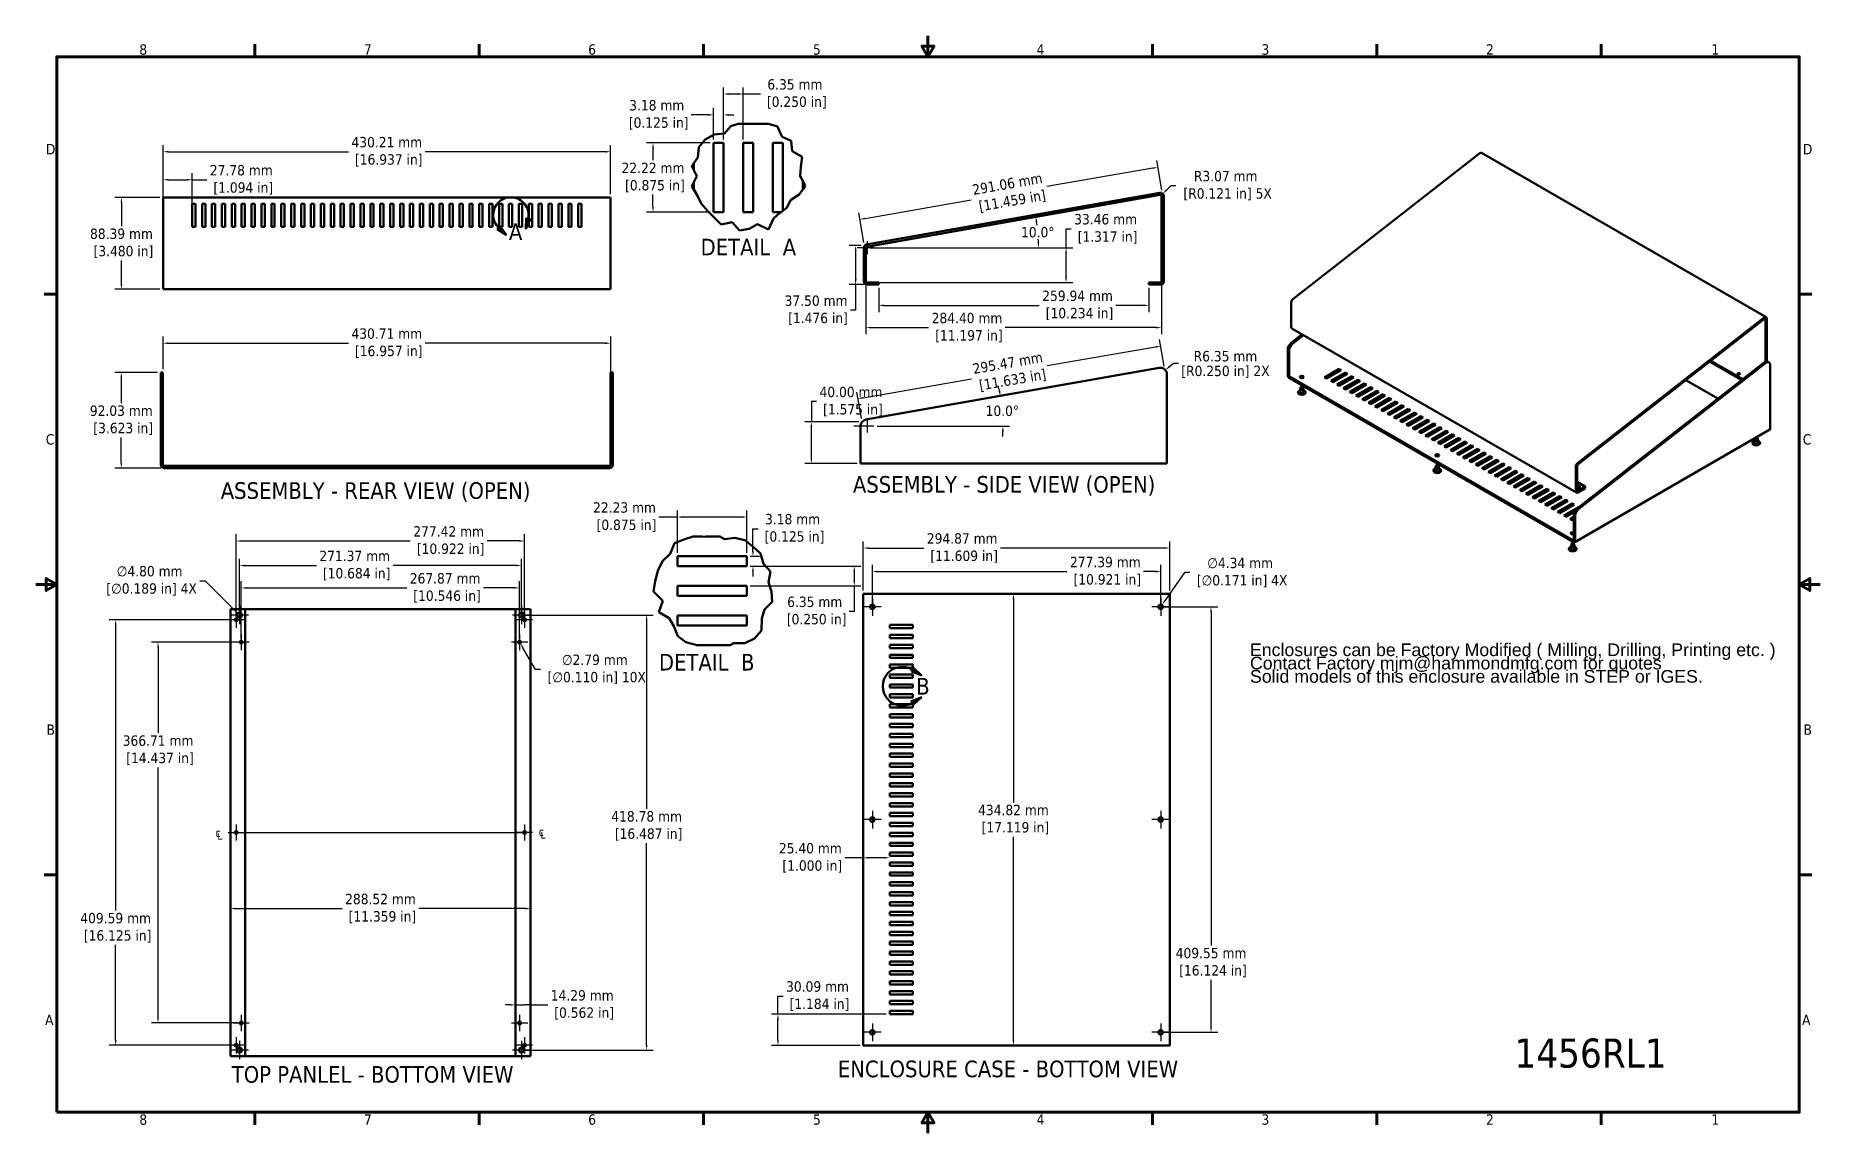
# Model space of a CAD drawing. Header units: millimetres. Extents: x 5 to 1722, y 30 to 1087.
import ezdxf

# ---------------------------------------------------------------- set-up
doc = ezdxf.new("R2010")
doc.units = ezdxf.units.MM
doc.header["$LTSCALE"] = 2
for name, color, linetype, lineweight in [('Border (ANSI)', 7, 'Continuous', 70), ('Break Line (ANSI)', 7, 'Continuous', 50), ('Center Mark (ANSI)', 3, 'Continuous', 25), ('Centerline (ANSI)', 70, 'Continuous', 25), ('Detail Boundary (ANSI)', 7, 'Continuous', 50), ('Dimension (ANSI)', 7, 'Continuous', 25), ('Symbol (ANSI)', 7, 'Continuous', 25), ('Visible (ANSI)', 7, 'Continuous', 50)]:
    doc.layers.add(name, color=color, linetype=linetype, lineweight=lineweight)
doc.styles.add('Label Text (ANSI)', font='TAHOMA.TTF')
doc.styles.add('Note Text (ANSI)', font='TAHOMA.TTF')
doc.dimstyles.new('Default - mm (ANSI)', dxfattribs={"dimscale": 2, "dimtxt": 5, "dimasz": 2.5, "dimexe": 3.175, "dimexo": 1.6002, "dimgap": 0.8, "dimtad": 0, "dimtih": 1, "dimtoh": 1, "dimrnd": 1e-08, "dimzin": 0, "dimdsep": 46, "dimtxsty": 'Note Text (ANSI)', "dimcen": 0.09, "dimdle": 10, "dimclrd": 256, "dimclre": 256, "dimclrt": 256, "dimadec": 1, "dimazin": 0, "dimtfac": 0.6096, "dimtofl": 0, "dimtmove": 0, "dimatfit": 3, "dimfxl": 0, "dimtolj": 1, "dimtzin": 0, "dimlwd": -1, "dimlwe": -1, "dimarcsym": 0})

msp = doc.modelspace()

# ---------------------------------------------------------------- texts
at = {"layer": 'Symbol (ANSI)', "char_height": 16, "attachment_point": 7, "style": 'Label Text (ANSI)'}
for s, insert in [('DETAIL  A', (644.819, 875.623)), ('ASSEMBLY - REAR VIEW (OPEN)', (183.09, 638.36)), ('ASSEMBLY - SIDE VIEW (OPEN)', (791.322, 644.285)), ('DETAIL  B', (604.724, 476)), ('TOP PANLEL - BOTTOM VIEW', (193.73, 78.872)), ('ENCLOSURE CASE - BOTTOM VIEW', (776.889, 84.171))]:
    msp.add_mtext(s, dxfattribs=dict(at, insert=insert))
at = {"layer": 'Symbol (ANSI)', "color": 5, "true_color": 0x0000ff, "insert": (1173.382, 502.064), "char_height": 12.2, "width": 520.67001, "attachment_point": 1, "line_spacing_factor": 0.629481, "style": 'Note Text (ANSI)'}
msp.add_mtext('{\\fArial|b0|i0;\\H12.2000;Enclosures can be Factory Modified ( Milling, Drilling, Printing etc. )\\PContact Factory mjm@hammondmfg.com for quotes\\PSolid models of this enclosure available in STEP or IGES.\\P}', dxfattribs=at)
at = {"layer": 'Symbol (ANSI)', "attachment_point": 5, "style": 'Note Text (ANSI)'}
for s, insert, char_height, width in [('{\\fAIGDT|b0|i0;\\H10.0000;q}', (180.706, 318.666), 10, 17.33598), ('{\\fAIGDT|b0|i0;\\H10.0000;q}', (491.718, 319.722), 10, 17.33598), ('{\\fTahoma|b0|i0;\\H28.0000;1456RL1}', (1501.05, 107.478), 28, 148.10049)]:
    msp.add_mtext(s, dxfattribs=dict(at, insert=insert, char_height=char_height, width=width))

# ---------------------------------------------------------------- blocks, each defined once
blk = doc.blocks.new('Borders Default Border')
at = {"layer": 'Border (ANSI)'}
for p, q in [((107.95, 533.4), (107.95, 539.42)), ((215.9, 533.4), (215.9, 539.42)), ((323.85, 533.4), (323.85, 539.42)), ((539.75, 533.4), (539.75, 539.42)), ((647.7, 533.4), (647.7, 539.42)), ((755.65, 533.4), (755.65, 539.42)), ((12.7, 419.1), (6.68, 419.1)), ((850.9, 419.1), (856.92, 419.1)), ((12.7, 139.7), (6.68, 139.7)), ((850.9, 139.7), (856.92, 139.7)), ((107.95, 25.4), (107.95, 19.38)), ((215.9, 25.4), (215.9, 19.38)), ((323.85, 25.4), (323.85, 19.38)), ((539.75, 25.4), (539.75, 19.38)), ((647.7, 25.4), (647.7, 19.38)), ((755.65, 25.4), (755.65, 19.38))]:
    blk.add_line(p, q, dxfattribs=at)
at = {"layer": 'Border (ANSI)', "flags": 128}
for points in [[(431.8, 543.56), (431.8, 533.4), (428.87, 538.48), (434.73, 538.48), (431.8, 533.4)], [(12.7, 25.4), (12.7, 533.4), (850.9, 533.4), (850.9, 25.4), (12.7, 25.4)], [(2.54, 279.4), (12.7, 279.4), (7.62, 282.33), (7.62, 276.47), (12.7, 279.4)], [(861.06, 279.4), (850.9, 279.4), (855.98, 282.33), (855.98, 276.47), (850.9, 279.4)], [(431.8, 15.24), (431.8, 25.4), (428.87, 20.32), (434.73, 20.32), (431.8, 25.4)]]:
    blk.add_lwpolyline(points, dxfattribs=at)
at = {"layer": 'Border (ANSI)', "char_height": 5, "attachment_point": 7, "style": 'Note Text (ANSI)'}
for s, insert in [('8', (52.4, 534.3)), ('7', (160.45, 534.42)), ('6', (268.34, 534.31)), ('5', (376.45, 534.31)), ('4', (484.06, 534.42)), ('3', (592.24, 534.31)), ('2', (700.24, 534.42)), ('1', (808.66, 534.42)), ('D', (7.46, 486.45)), ('D', (852.69, 486.45)), ('C', (7.39, 346.66)), ('C', (852.62, 346.66)), ('B', (7.77, 207.05)), ('B', (853, 207.05)), ('A', (7.05, 67.35)), ('A', (852.28, 67.35)), ('8', (52.4, 19.27)), ('7', (160.45, 19.38)), ('6', (268.34, 19.28)), ('5', (376.45, 19.28)), ('4', (484.06, 19.38)), ('3', (592.24, 19.28)), ('2', (700.24, 19.38)), ('1', (808.66, 19.38))]:
    blk.add_mtext(s, dxfattribs=dict(at, insert=insert))
blk = doc.blocks.new('*D5')
at = {"layer": 'Defpoints', "color": 0}
for p in [(87.6, 931.4), (127.8, 931.4), (127.8, 843)]:
    blk.add_point(p, dxfattribs=at)
at = {"layer": 'Dimension (ANSI)'}
for p, q in [((124.6, 931.4), (81.2, 931.4)), ((87.6, 926.4), (87.6, 903.8)), ((87.6, 848), (87.6, 870.6)), ((124.6, 843), (81.2, 843))]:
    blk.add_line(p, q, dxfattribs=at)
for points in [[(86.7, 926.4), (88.4, 926.4), (87.6, 931.4)], [(86.7, 848), (88.4, 848), (87.6, 843)]]:
    blk.add_solid(points, dxfattribs=at)
at = {"layer": 'Dimension (ANSI)', "insert": (87.6, 887.2), "char_height": 10, "attachment_point": 5, "style": 'Note Text (ANSI)'}
blk.add_mtext('\\A1;88.39 mm\\P [3.480 in]', dxfattribs=at)
blk = doc.blocks.new('*D6')
at = {"layer": 'Defpoints', "color": 0}
for p in [(155.6, 948.4), (127.8, 928.3), (155.6, 914.2)]:
    blk.add_point(p, dxfattribs=at)
at = {"layer": 'Dimension (ANSI)'}
for p, q in [((127.8, 931.5), (127.8, 954.8)), ((132.8, 948.4), (150.6, 948.4)), ((155.6, 917.4), (155.6, 954.8)), ((155.6, 948.4), (169.8, 948.4))]:
    blk.add_line(p, q, dxfattribs=at)
for points in [[(132.8, 949.3), (132.8, 947.6), (127.8, 948.4)], [(150.6, 949.3), (150.6, 947.6), (155.6, 948.4)]]:
    blk.add_solid(points, dxfattribs=at)
at = {"layer": 'Dimension (ANSI)', "insert": (202.9, 948.4), "char_height": 10, "attachment_point": 5, "style": 'Note Text (ANSI)'}
blk.add_mtext('\\A1;27.78 mm\\P [1.094 in]', dxfattribs=at)
blk = doc.blocks.new('*D7')
at = {"layer": 'Defpoints', "color": 0}
for p in [(558, 975.4), (127.8, 931.4), (558, 931.4)]:
    blk.add_point(p, dxfattribs=at)
at = {"layer": 'Dimension (ANSI)'}
for p, q in [((127.8, 934.6), (127.8, 981.7)), ((558, 934.6), (558, 981.7)), ((132.8, 975.4), (306.1, 975.4)), ((553, 975.4), (379.8, 975.4))]:
    blk.add_line(p, q, dxfattribs=at)
for points in [[(132.8, 976.2), (132.8, 974.5), (127.8, 975.4)], [(553, 976.2), (553, 974.5), (558, 975.4)]]:
    blk.add_solid(points, dxfattribs=at)
at = {"layer": 'Dimension (ANSI)', "insert": (342.9, 975.4), "char_height": 10, "attachment_point": 5, "style": 'Note Text (ANSI)'}
blk.add_mtext('\\A1;430.21 mm\\P [16.937 in]', dxfattribs=at)
blk = doc.blocks.new('*D8')
at = {"layer": 'Defpoints', "color": 0}
for p in [(558.3, 791.1), (127.6, 762.9), (558.3, 756.6)]:
    blk.add_point(p, dxfattribs=at)
at = {"layer": 'Dimension (ANSI)'}
for p, q in [((127.6, 766.1), (127.6, 797.4)), ((132.6, 791.1), (306, 791.1)), ((553.3, 791.1), (379.8, 791.1)), ((558.3, 759.8), (558.3, 797.4))]:
    blk.add_line(p, q, dxfattribs=at)
for points in [[(132.6, 791.9), (132.6, 790.2), (127.6, 791.1)], [(553.3, 791.9), (553.3, 790.2), (558.3, 791.1)]]:
    blk.add_solid(points, dxfattribs=at)
at = {"layer": 'Dimension (ANSI)', "insert": (342.9, 791.1), "char_height": 10, "attachment_point": 5, "style": 'Note Text (ANSI)'}
blk.add_mtext('\\A1;430.71 mm\\P [16.957 in]', dxfattribs=at)
blk = doc.blocks.new('*D9')
at = {"layer": 'Defpoints', "color": 0}
for p in [(87.4, 762.9), (125.5, 762.9), (128.6, 670.9)]:
    blk.add_point(p, dxfattribs=at)
at = {"layer": 'Dimension (ANSI)'}
for p, q in [((122.3, 762.9), (81.1, 762.9)), ((87.4, 757.9), (87.4, 733.5)), ((87.4, 675.9), (87.4, 700.4)), ((125.4, 670.9), (81.1, 670.9))]:
    blk.add_line(p, q, dxfattribs=at)
for points in [[(86.6, 757.9), (88.3, 757.9), (87.4, 762.9)], [(86.6, 675.9), (88.3, 675.9), (87.4, 670.9)]]:
    blk.add_solid(points, dxfattribs=at)
at = {"layer": 'Dimension (ANSI)', "insert": (87.4, 716.9), "char_height": 10, "attachment_point": 5, "style": 'Note Text (ANSI)'}
blk.add_mtext('\\A1;92.03 mm\\P [3.623 in]', dxfattribs=at)
blk = doc.blocks.new('*D10')
at = {"layer": 'Defpoints', "color": 0}
for p in [(1089.3, 935.1), (798.1, 910.3), (802.6, 885)]:
    blk.add_point(p, dxfattribs=at)
at = {"layer": 'Dimension (ANSI)'}
for p, q in [((1088.7, 938.3), (1083.7, 966.8)), ((1079.9, 959.6), (977.8, 941.8)), ((803.1, 911.2), (905.2, 929.1)), ((802, 888.1), (797, 916.6))]:
    blk.add_line(p, q, dxfattribs=at)
for points in [[(1079.8, 960.5), (1080.1, 958.8), (1084.8, 960.5)], [(802.9, 912), (803.2, 910.4), (798.1, 910.3)]]:
    blk.add_solid(points, dxfattribs=at)
at = {"layer": 'Dimension (ANSI)', "insert": (941.5, 935.4), "char_height": 10, "attachment_point": 5, "rotation": 9.9259, "style": 'Note Text (ANSI)'}
blk.add_mtext('\\A1;291.06 mm\\P [11.459 in]', dxfattribs=at)
blk = doc.blocks.new('*D11')
at = {"layer": 'Defpoints', "color": 0}
for p in [(1087.1, 933.8), (969.6, 892.9), (799.1, 883), (811.3, 883)]:
    blk.add_point(p, dxfattribs=at)
at = {"layer": 'Dimension (ANSI)'}
blk.add_line((814.5, 883), (976.2, 883), dxfattribs=at)
for start, end in [(7.2967, 8.3229), (1.6776, 2.7119)]:
    blk.add_arc((799.1, 883), 170.8, start, end, dxfattribs=at)
for points in [[(967.2, 907.6), (968.9, 907.8), (967.3, 912.6)], [(970.6, 888), (969, 888), (969.9, 883)]]:
    blk.add_solid(points, dxfattribs=at)
at = {"layer": 'Dimension (ANSI)', "insert": (969.2, 897.9), "char_height": 10, "attachment_point": 5, "style": 'Note Text (ANSI)'}
blk.add_mtext('\\A1;10.0°', dxfattribs=at)
blk = doc.blocks.new('*D12')
at = {"layer": 'Defpoints', "color": 0}
for p in [(804.9, 883), (996.4, 883), (810.5, 849.5)]:
    blk.add_point(p, dxfattribs=at)
at = {"layer": 'Dimension (ANSI)'}
for p, q in [((996.4, 883), (996.4, 901.2)), ((996.4, 901.2), (1001.4, 901.2)), ((808.1, 883), (1002.8, 883)), ((996.4, 854.5), (996.4, 878)), ((813.7, 849.5), (1002.8, 849.5))]:
    blk.add_line(p, q, dxfattribs=at)
for points in [[(995.6, 878), (997.3, 878), (996.4, 883)], [(995.6, 854.5), (997.3, 854.5), (996.4, 849.5)]]:
    blk.add_solid(points, dxfattribs=at)
at = {"layer": 'Dimension (ANSI)', "insert": (1034.5, 901.2), "char_height": 10, "attachment_point": 5, "style": 'Note Text (ANSI)'}
blk.add_mtext('\\A1;33.46 mm\\P [1.317 in]', dxfattribs=at)
blk = doc.blocks.new('*D13')
at = {"layer": 'Defpoints', "color": 0}
for p in [(816.2, 847.5), (1076.1, 847.5), (1076.1, 827.5)]:
    blk.add_point(p, dxfattribs=at)
at = {"layer": 'Dimension (ANSI)'}
for p, q in [((816.2, 844.3), (816.2, 821.1)), ((1076.1, 844.3), (1076.1, 821.1)), ((821.2, 827.5), (970.6, 827.5)), ((1071.1, 827.5), (1044.4, 827.5))]:
    blk.add_line(p, q, dxfattribs=at)
for points in [[(821.2, 828.3), (821.2, 826.6), (816.2, 827.5)], [(1071.1, 828.3), (1071.1, 826.6), (1076.1, 827.5)]]:
    blk.add_solid(points, dxfattribs=at)
at = {"layer": 'Dimension (ANSI)', "insert": (1007.5, 827.5), "char_height": 10, "attachment_point": 5, "style": 'Note Text (ANSI)'}
blk.add_mtext('\\A1;259.94 mm\\P [10.234 in]', dxfattribs=at)
blk = doc.blocks.new('*D14')
at = {"layer": 'Defpoints', "color": 0}
for p in [(803.9, 850.5), (1088.3, 850.5), (1088.3, 806.1)]:
    blk.add_point(p, dxfattribs=at)
at = {"layer": 'Dimension (ANSI)'}
for p, q in [((803.9, 847.3), (803.9, 799.7)), ((1088.3, 847.3), (1088.3, 799.7)), ((808.9, 806.1), (864.2, 806.1)), ((1083.3, 806.1), (938, 806.1))]:
    blk.add_line(p, q, dxfattribs=at)
for points in [[(808.9, 806.9), (808.9, 805.2), (803.9, 806.1)], [(1083.3, 806.9), (1083.3, 805.2), (1088.3, 806.1)]]:
    blk.add_solid(points, dxfattribs=at)
at = {"layer": 'Dimension (ANSI)', "insert": (901.1, 806.1), "char_height": 10, "attachment_point": 5, "style": 'Note Text (ANSI)'}
blk.add_mtext('\\A1;284.40 mm\\P [11.197 in]', dxfattribs=at)
blk = doc.blocks.new('*D15')
at = {"layer": 'Defpoints', "color": 0}
for p in [(794, 885), (802.6, 885), (810.5, 847.5)]:
    blk.add_point(p, dxfattribs=at)
at = {"layer": 'Dimension (ANSI)'}
for p, q in [((799.4, 885), (787.7, 885)), ((794, 880), (794, 852.5)), ((807.3, 847.5), (787.7, 847.5)), ((794, 847.5), (794, 822.8)), ((794, 822.8), (789, 822.8))]:
    blk.add_line(p, q, dxfattribs=at)
for points in [[(793.2, 880), (794.9, 880), (794, 885)], [(793.2, 852.5), (794.9, 852.5), (794, 847.5)]]:
    blk.add_solid(points, dxfattribs=at)
at = {"layer": 'Dimension (ANSI)', "insert": (755.9, 822.8), "char_height": 10, "attachment_point": 5, "style": 'Note Text (ANSI)'}
blk.add_mtext('\\A1;37.50 mm\\P [1.476 in]', dxfattribs=at)
blk = doc.blocks.new('*D16')
at = {"layer": 'Defpoints', "color": 0}
for p in [(1087.3, 932.8), (1089.5, 934.9)]:
    blk.add_point(p, dxfattribs=at)
at = {"layer": 'Dimension (ANSI)'}
for p, q in [((1097.2, 942.7), (1093, 938.5)), ((1102.2, 942.7), (1097.2, 942.7))]:
    blk.add_line(p, q, dxfattribs=at)
blk.add_solid([(1092.4, 939.1), (1093.6, 937.9), (1089.5, 934.9)], dxfattribs=at)
at = {"layer": 'Dimension (ANSI)', "insert": (1150, 942.7), "char_height": 10, "attachment_point": 5, "style": 'Note Text (ANSI)'}
blk.add_mtext('\\A1;R3.07 mm\\P [R0.121 in] 5X', dxfattribs=at)
blk = doc.blocks.new('*D17')
at = {"layer": 'Defpoints', "color": 0}
for p in [(1087.2, 761.1), (1092, 765.2)]:
    blk.add_point(p, dxfattribs=at)
at = {"layer": 'Dimension (ANSI)'}
for p, q in [((1099.7, 771.7), (1095.8, 768.4)), ((1104.7, 771.7), (1099.7, 771.7))]:
    blk.add_line(p, q, dxfattribs=at)
blk.add_solid([(1095.3, 769.1), (1096.4, 767.8), (1092, 765.2)], dxfattribs=at)
at = {"layer": 'Dimension (ANSI)', "char_height": 10, "attachment_point": 5, "style": 'Note Text (ANSI)'}
for s, insert in [('\\A1;R6.35 mm', (1149.8, 778.5)), ('\\A1;[R0.250 in] 2X', (1149.8, 763.5))]:
    blk.add_mtext(s, dxfattribs=dict(at, insert=insert))
blk = doc.blocks.new('*D18')
at = {"layer": 'Defpoints', "color": 0}
for p in [(1087.4, 788.3), (1091.3, 765.9), (800.2, 715.4)]:
    blk.add_point(p, dxfattribs=at)
at = {"layer": 'Dimension (ANSI)'}
for p, q in [((1090.7, 769.1), (1086.3, 794.5)), ((1082.5, 787.4), (978.2, 769.3)), ((801.2, 738.6), (905.5, 756.7)), ((799.6, 718.6), (795.2, 744))]:
    blk.add_line(p, q, dxfattribs=at)
for points in [[(1082.3, 788.2), (1082.6, 786.6), (1087.4, 788.3)], [(801.1, 739.4), (801.4, 737.8), (796.3, 737.7)]]:
    blk.add_solid(points, dxfattribs=at)
at = {"layer": 'Dimension (ANSI)', "insert": (941.8, 763), "char_height": 10, "attachment_point": 5, "rotation": 9.8482, "style": 'Note Text (ANSI)'}
blk.add_mtext('\\A1;295.47 mm\\P [11.633 in]', dxfattribs=at)
blk = doc.blocks.new('*D19')
at = {"layer": 'Defpoints', "color": 0}
for p in [(751.4, 715.4), (800.2, 715.4), (798.7, 675.4)]:
    blk.add_point(p, dxfattribs=at)
at = {"layer": 'Dimension (ANSI)'}
for p, q in [((756.4, 734.9), (751.4, 734.9)), ((751.4, 734.9), (751.4, 715.4)), ((797, 715.4), (745, 715.4)), ((751.4, 680.4), (751.4, 710.4)), ((795.5, 675.4), (745, 675.4))]:
    blk.add_line(p, q, dxfattribs=at)
for points in [[(750.5, 710.4), (752.2, 710.4), (751.4, 715.4)], [(750.5, 680.4), (752.2, 680.4), (751.4, 675.4)]]:
    blk.add_solid(points, dxfattribs=at)
at = {"layer": 'Dimension (ANSI)', "insert": (789.5, 734.9), "char_height": 10, "attachment_point": 5, "style": 'Note Text (ANSI)'}
blk.add_mtext('\\A1;40.00 mm\\P [1.575 in]', dxfattribs=at)
blk = doc.blocks.new('*D20')
at = {"layer": 'Defpoints', "color": 0}
for p in [(1086.1, 767.3), (768.5, 711.3), (811.4, 711.3), (935.5, 721.1)]:
    blk.add_point(p, dxfattribs=at)
at = {"layer": 'Dimension (ANSI)'}
blk.add_line((814.6, 711.3), (942.1, 711.3), dxfattribs=at)
for start, end in [(11.7126, 13.4252), (356.5748, 358.2874)]:
    blk.add_arc((768.5, 711.3), 167.3, start, end, dxfattribs=at)
for points in [[(933.1, 745.4), (931.4, 745.1), (933.2, 740.4)], [(934.8, 706.3), (936.5, 706.3), (935.7, 711.3)]]:
    blk.add_solid(points, dxfattribs=at)
at = {"layer": 'Dimension (ANSI)', "insert": (935.1, 725.9), "char_height": 10, "attachment_point": 5, "style": 'Note Text (ANSI)'}
blk.add_mtext('\\A1;10.0°', dxfattribs=at)
blk = doc.blocks.new('*D21')
at = {"layer": 'Defpoints', "color": 0}
for p in [(801.3, 593.9), (801.3, 549.9), (1096.2, 549.9)]:
    blk.add_point(p, dxfattribs=at)
at = {"layer": 'Dimension (ANSI)'}
for p, q in [((801.3, 553.1), (801.3, 600.3)), ((806.3, 593.9), (859.6, 593.9)), ((1091.2, 593.9), (933.3, 593.9)), ((1096.2, 553.1), (1096.2, 600.3))]:
    blk.add_line(p, q, dxfattribs=at)
for points in [[(806.3, 594.7), (806.3, 593.1), (801.3, 593.9)], [(1091.2, 594.7), (1091.2, 593.1), (1096.2, 593.9)]]:
    blk.add_solid(points, dxfattribs=at)
at = {"layer": 'Dimension (ANSI)', "insert": (896.5, 593.9), "char_height": 10, "attachment_point": 5, "style": 'Note Text (ANSI)'}
blk.add_mtext('\\A1;294.87 mm\\P [11.609 in]', dxfattribs=at)
blk = doc.blocks.new('*D22')
at = {"layer": 'Defpoints', "color": 0}
for p in [(1087.5, 571.2), (810.1, 537.3), (1087.5, 537.3)]:
    blk.add_point(p, dxfattribs=at)
at = {"layer": 'Dimension (ANSI)'}
for p, q in [((810.1, 540.5), (810.1, 577.6)), ((815.1, 571.2), (997.3, 571.2)), ((1082.5, 571.2), (1071.1, 571.2)), ((1087.5, 540.5), (1087.5, 577.6))]:
    blk.add_line(p, q, dxfattribs=at)
for points in [[(815.1, 572.1), (815.1, 570.4), (810.1, 571.2)], [(1082.5, 572.1), (1082.5, 570.4), (1087.5, 571.2)]]:
    blk.add_solid(points, dxfattribs=at)
at = {"layer": 'Dimension (ANSI)', "insert": (1034.2, 571.2), "char_height": 10, "attachment_point": 5, "style": 'Note Text (ANSI)'}
blk.add_mtext('\\A1;277.39 mm\\P [10.921 in]', dxfattribs=at)
blk = doc.blocks.new('*D23')
at = {"layer": 'Defpoints', "color": 0}
for p in [(719.2, 145.2), (826.7, 145.2), (801.3, 115.1)]:
    blk.add_point(p, dxfattribs=at)
at = {"layer": 'Dimension (ANSI)'}
for p, q in [((719.2, 145.2), (719.2, 162.6)), ((719.2, 162.6), (724.2, 162.6)), ((823.5, 145.2), (712.9, 145.2)), ((719.2, 120.1), (719.2, 140.2)), ((798.1, 115.1), (712.9, 115.1))]:
    blk.add_line(p, q, dxfattribs=at)
for points in [[(718.4, 140.2), (720.1, 140.2), (719.2, 145.2)], [(718.4, 120.1), (720.1, 120.1), (719.2, 115.1)]]:
    blk.add_solid(points, dxfattribs=at)
at = {"layer": 'Dimension (ANSI)', "insert": (757.3, 162.6), "char_height": 10, "attachment_point": 5, "style": 'Note Text (ANSI)'}
blk.add_mtext('\\A1;30.09 mm\\P [1.184 in]', dxfattribs=at)
blk = doc.blocks.new('*D24')
at = {"layer": 'Defpoints', "color": 0}
for p in [(1087.5, 537.3), (1135.9, 537.3), (1087.5, 127.7)]:
    blk.add_point(p, dxfattribs=at)
at = {"layer": 'Dimension (ANSI)'}
for p, q in [((1090.7, 537.3), (1142.3, 537.3)), ((1135.9, 532.3), (1135.9, 211.4)), ((1135.9, 132.7), (1135.9, 178.3)), ((1090.7, 127.7), (1142.3, 127.7))]:
    blk.add_line(p, q, dxfattribs=at)
for points in [[(1135.1, 532.3), (1136.8, 532.3), (1135.9, 537.3)], [(1135.1, 132.7), (1136.8, 132.7), (1135.9, 127.7)]]:
    blk.add_solid(points, dxfattribs=at)
at = {"layer": 'Dimension (ANSI)', "insert": (1135.9, 194.8), "char_height": 10, "attachment_point": 5, "style": 'Note Text (ANSI)'}
blk.add_mtext('\\A1;409.55 mm\\P [16.124 in]', dxfattribs=at)
blk = doc.blocks.new('*D25')
at = {"layer": 'Defpoints', "color": 0}
for p in [(945.8, 549.9), (945.8, 115.1), (945.8, 115.1)]:
    blk.add_point(p, dxfattribs=at)
at = {"layer": 'Dimension (ANSI)'}
for p, q in [((945.8, 544.9), (945.8, 349.1)), ((945.8, 120.1), (945.8, 315.9))]:
    blk.add_line(p, q, dxfattribs=at)
for points in [[(945, 544.9), (946.6, 544.9), (945.8, 549.9)], [(945, 120.1), (946.6, 120.1), (945.8, 115.1)]]:
    blk.add_solid(points, dxfattribs=at)
at = {"layer": 'Dimension (ANSI)', "insert": (945.8, 332.5), "char_height": 10, "attachment_point": 5, "style": 'Note Text (ANSI)'}
blk.add_mtext('\\A1;434.82 mm\\P [17.119 in]', dxfattribs=at)
blk = doc.blocks.new('2dDetail0')
at = {"layer": 'Detail Boundary (ANSI)', "linetype": 'Continuous'}
for p, q in [((424.84, 239.22), (423.79, 237.52)), ((423.79, 237.52), (428.57, 235.75)), ((424.32, 238.37), (428.57, 235.75)), ((428.57, 235.75), (424.84, 239.22)), ((428.57, 225.08), (423.79, 223.31)), ((423.79, 223.31), (424.84, 221.61)), ((424.32, 222.46), (428.57, 225.08)), ((424.84, 221.61), (428.57, 225.08))]:
    blk.add_line(p, q, dxfattribs=at)
at = {"layer": 'Detail Boundary (ANSI)', "linetype": 'Continuous', "flags": 128}
for points in [[(423.79, 237.52), (428.57, 235.75), (424.84, 239.22), (423.79, 237.52)], [(424.84, 221.61), (428.57, 225.08), (423.79, 223.31), (424.84, 221.61)]]:
    blk.add_lwpolyline(points, dxfattribs=at)
at = {"layer": 'Detail Boundary (ANSI)'}
blk.add_arc((419.4, 230.42), 9.35, 58.31087, 301.68913, dxfattribs=at)
for points in [[(423.79, 237.52), (428.57, 235.75), (424.84, 239.22), (423.79, 237.52)], [(424.84, 221.61), (428.57, 225.08), (423.79, 223.31), (424.84, 221.61)]]:
    blk.add_solid(points, dxfattribs=at)
at = {"layer": 'Detail Boundary (ANSI)', "insert": (426.12, 226.42), "char_height": 8, "attachment_point": 7, "style": 'Label Text (ANSI)'}
blk.add_mtext('B', dxfattribs=at)
blk = doc.blocks.new('*D27')
at = {"layer": 'Defpoints', "color": 0}
for p in [(689.3, 623.7), (622.6, 586), (689.3, 586)]:
    blk.add_point(p, dxfattribs=at)
at = {"layer": 'Dimension (ANSI)'}
for p, q in [((622.6, 623.7), (604.7, 623.7)), ((622.6, 589.2), (622.6, 630.1)), ((684.3, 623.7), (627.6, 623.7)), ((689.3, 589.2), (689.3, 630.1))]:
    blk.add_line(p, q, dxfattribs=at)
for points in [[(627.6, 624.6), (627.6, 622.9), (622.6, 623.7)], [(684.3, 624.6), (684.3, 622.9), (689.3, 623.7)]]:
    blk.add_solid(points, dxfattribs=at)
at = {"layer": 'Dimension (ANSI)', "insert": (571.6, 623.7), "char_height": 10, "attachment_point": 5, "style": 'Note Text (ANSI)'}
blk.add_mtext('\\A1;22.23 mm\\P [0.875 in]', dxfattribs=at)
blk = doc.blocks.new('*D28')
at = {"layer": 'Defpoints', "color": 0}
for p in [(689.3, 586), (695.2, 586), (689.3, 576.5)]:
    blk.add_point(p, dxfattribs=at)
at = {"layer": 'Dimension (ANSI)'}
for p, q in [((695.2, 591), (695.2, 612.5)), ((695.2, 612.5), (700.2, 612.5)), ((692.5, 586), (701.5, 586)), ((692.5, 576.5), (701.5, 576.5)), ((695.2, 571.5), (695.2, 566.5))]:
    blk.add_line(p, q, dxfattribs=at)
for points in [[(694.3, 591), (696, 591), (695.2, 586)], [(694.3, 571.5), (696, 571.5), (695.2, 576.5)]]:
    blk.add_solid(points, dxfattribs=at)
at = {"layer": 'Dimension (ANSI)', "insert": (733.3, 612.5), "char_height": 10, "attachment_point": 5, "style": 'Note Text (ANSI)'}
blk.add_mtext('\\A1;3.18 mm\\P [0.125 in]', dxfattribs=at)
blk = doc.blocks.new('*D29')
at = {"layer": 'Defpoints', "color": 0}
for p in [(689.3, 576.5), (689.3, 557.5), (792.7, 557.5)]:
    blk.add_point(p, dxfattribs=at)
at = {"layer": 'Dimension (ANSI)'}
for p, q in [((692.5, 576.5), (799, 576.5)), ((792.7, 571.5), (792.7, 562.5)), ((692.5, 557.5), (799, 557.5)), ((792.7, 557.5), (792.7, 532.9)), ((792.7, 532.9), (787.7, 532.9))]:
    blk.add_line(p, q, dxfattribs=at)
for points in [[(791.8, 571.5), (793.5, 571.5), (792.7, 576.5)], [(791.8, 562.5), (793.5, 562.5), (792.7, 557.5)]]:
    blk.add_solid(points, dxfattribs=at)
at = {"layer": 'Dimension (ANSI)', "insert": (754.6, 532.9), "char_height": 10, "attachment_point": 5, "style": 'Note Text (ANSI)'}
blk.add_mtext('\\A1;6.35 mm\\P [0.250 in]', dxfattribs=at)
blk = doc.blocks.new('*D30')
at = {"layer": 'Defpoints', "color": 0}
for p in [(470.7, 555.5), (202.8, 503.4), (470.7, 503.4)]:
    blk.add_point(p, dxfattribs=at)
at = {"layer": 'Dimension (ANSI)'}
for p, q in [((202.8, 506.6), (202.8, 561.9)), ((207.8, 555.5), (362.1, 555.5)), ((465.7, 555.5), (435.8, 555.5)), ((470.7, 506.6), (470.7, 561.9))]:
    blk.add_line(p, q, dxfattribs=at)
for points in [[(207.8, 556.3), (207.8, 554.7), (202.8, 555.5)], [(465.7, 556.3), (465.7, 554.7), (470.7, 555.5)]]:
    blk.add_solid(points, dxfattribs=at)
at = {"layer": 'Dimension (ANSI)', "insert": (399, 555.5), "char_height": 10, "attachment_point": 5, "style": 'Note Text (ANSI)'}
blk.add_mtext('\\A1;267.87 mm\\P [10.546 in]', dxfattribs=at)
blk = doc.blocks.new('*D31')
at = {"layer": 'Defpoints', "color": 0}
for p in [(472.4, 577.1), (201.1, 529.4), (472.4, 529.4)]:
    blk.add_point(p, dxfattribs=at)
at = {"layer": 'Dimension (ANSI)'}
for p, q in [((201.1, 532.6), (201.1, 583.4)), ((206.1, 577.1), (275.2, 577.1)), ((467.4, 577.1), (348.9, 577.1)), ((472.4, 532.6), (472.4, 583.4))]:
    blk.add_line(p, q, dxfattribs=at)
for points in [[(206.1, 577.9), (206.1, 576.2), (201.1, 577.1)], [(467.4, 577.9), (467.4, 576.2), (472.4, 577.1)]]:
    blk.add_solid(points, dxfattribs=at)
at = {"layer": 'Dimension (ANSI)', "insert": (312, 577.1), "char_height": 10, "attachment_point": 5, "style": 'Note Text (ANSI)'}
blk.add_mtext('\\A1;271.37 mm\\P [10.684 in]', dxfattribs=at)
blk = doc.blocks.new('*D32')
at = {"layer": 'Defpoints', "color": 0}
for p in [(475.5, 600.7), (198, 524.8), (475.5, 524.8)]:
    blk.add_point(p, dxfattribs=at)
at = {"layer": 'Dimension (ANSI)'}
for p, q in [((198, 528), (198, 607.1)), ((475.5, 528), (475.5, 607.1)), ((203, 600.7), (365.5, 600.7)), ((470.5, 600.7), (439.3, 600.7))]:
    blk.add_line(p, q, dxfattribs=at)
for points in [[(203, 601.5), (203, 599.9), (198, 600.7)], [(470.5, 601.5), (470.5, 599.9), (475.5, 600.7)]]:
    blk.add_solid(points, dxfattribs=at)
at = {"layer": 'Dimension (ANSI)', "insert": (402.4, 600.7), "char_height": 10, "attachment_point": 5, "style": 'Note Text (ANSI)'}
blk.add_mtext('\\A1;277.42 mm\\P [10.922 in]', dxfattribs=at)
blk = doc.blocks.new('*D33')
at = {"layer": 'Defpoints', "color": 0}
for p in [(202.8, 503.4), (122.8, 136.7), (202.8, 136.7)]:
    blk.add_point(p, dxfattribs=at)
at = {"layer": 'Dimension (ANSI)'}
for p, q in [((199.6, 503.4), (116.5, 503.4)), ((122.8, 498.4), (122.8, 415.9)), ((122.8, 141.7), (122.8, 382.7)), ((199.6, 136.7), (116.5, 136.7))]:
    blk.add_line(p, q, dxfattribs=at)
for points in [[(122, 498.4), (123.6, 498.4), (122.8, 503.4)], [(122, 141.7), (123.6, 141.7), (122.8, 136.7)]]:
    blk.add_solid(points, dxfattribs=at)
at = {"layer": 'Dimension (ANSI)', "insert": (122.8, 399.3), "char_height": 10, "attachment_point": 5, "style": 'Note Text (ANSI)'}
blk.add_mtext('\\A1;366.71 mm\\P [14.437 in]', dxfattribs=at)
blk = doc.blocks.new('*D34')
at = {"layer": 'Defpoints', "color": 0}
for p in [(82, 524.8), (198, 524.8), (198, 115.2)]:
    blk.add_point(p, dxfattribs=at)
at = {"layer": 'Dimension (ANSI)'}
for p, q in [((194.8, 524.8), (75.7, 524.8)), ((82, 519.8), (82, 245)), ((82, 120.2), (82, 211.8)), ((194.8, 115.2), (75.7, 115.2))]:
    blk.add_line(p, q, dxfattribs=at)
for points in [[(81.2, 519.8), (82.9, 519.8), (82, 524.8)], [(81.2, 120.2), (82.9, 120.2), (82, 115.2)]]:
    blk.add_solid(points, dxfattribs=at)
at = {"layer": 'Dimension (ANSI)', "insert": (82, 228.4), "char_height": 10, "attachment_point": 5, "style": 'Note Text (ANSI)'}
blk.add_mtext('\\A1;409.59 mm\\P [16.125 in]', dxfattribs=at)
blk = doc.blocks.new('*D35')
at = {"layer": 'Defpoints', "color": 0}
for p in [(192.5, 246.8), (481, 246.8), (481, 246.8)]:
    blk.add_point(p, dxfattribs=at)
at = {"layer": 'Dimension (ANSI)'}
for p, q in [((197.5, 246.8), (299.9, 246.8)), ((476, 246.8), (373.6, 246.8))]:
    blk.add_line(p, q, dxfattribs=at)
for points in [[(197.5, 247.7), (197.5, 246), (192.5, 246.8)], [(476, 247.7), (476, 246), (481, 246.8)]]:
    blk.add_solid(points, dxfattribs=at)
at = {"layer": 'Dimension (ANSI)', "insert": (336.8, 246.8), "char_height": 10, "attachment_point": 5, "style": 'Note Text (ANSI)'}
blk.add_mtext('\\A1;288.52 mm\\P [11.359 in]', dxfattribs=at)
blk = doc.blocks.new('*D36')
at = {"layer": 'Defpoints', "color": 0}
for p in [(466.7, 154.1), (481, 154.1), (481, 154.1)]:
    blk.add_point(p, dxfattribs=at)
at = {"layer": 'Dimension (ANSI)'}
for p, q in [((461.7, 154.1), (456.7, 154.1)), ((466.7, 154.1), (471.7, 154.1)), ((471.7, 154.1), (476, 154.1)), ((481, 154.1), (476, 154.1)), ((481, 154.1), (497.8, 154.1)), ((486, 154.1), (491, 154.1))]:
    blk.add_line(p, q, dxfattribs=at)
for points in [[(461.7, 154.9), (461.7, 153.3), (466.7, 154.1)], [(486, 154.9), (486, 153.3), (481, 154.1)]]:
    blk.add_solid(points, dxfattribs=at)
at = {"layer": 'Dimension (ANSI)', "insert": (530.9, 154.1), "char_height": 10, "attachment_point": 5, "style": 'Note Text (ANSI)'}
blk.add_mtext('\\A1;14.29 mm\\P [0.562 in]', dxfattribs=at)
blk = doc.blocks.new('*D37')
at = {"layer": 'Defpoints', "color": 0}
for p in [(199.4, 531.1), (202.8, 527.7)]:
    blk.add_point(p, dxfattribs=at)
at = {"layer": 'Dimension (ANSI)'}
for p, q in [((163.1, 562.4), (168.1, 562.4)), ((168.1, 562.4), (195.8, 534.6)), ((200.9, 529.4), (201.2, 529.4)), ((201.1, 529.2), (201.1, 529.6))]:
    blk.add_line(p, q, dxfattribs=at)
blk.add_solid([(196.4, 535.2), (195.2, 534.1), (199.4, 531.1)], dxfattribs=at)
at = {"layer": 'Dimension (ANSI)', "insert": (114.7, 562.4), "char_height": 10, "attachment_point": 5, "style": 'Note Text (ANSI)'}
blk.add_mtext('\\A1;∅4.80 mm\\P [∅0.189 in] 4X\\P', dxfattribs=at)
blk = doc.blocks.new('2dDetail1')
at = {"layer": 'Detail Boundary (ANSI)', "linetype": 'Continuous'}
for p, q in [((238.45, 455.69), (238.35, 450.59)), ((239.43, 455.47), (238.35, 450.59)), ((238.35, 450.59), (240.4, 455.26)), ((240.4, 455.26), (238.45, 455.69)), ((225.91, 451.93), (224.52, 450.49)), ((224.52, 450.49), (228.8, 447.73)), ((225.22, 451.21), (228.8, 447.73)), ((228.8, 447.73), (225.91, 451.93))]:
    blk.add_line(p, q, dxfattribs=at)
at = {"layer": 'Detail Boundary (ANSI)', "linetype": 'Continuous', "flags": 128}
for points in [[(238.45, 455.69), (238.35, 450.59), (240.4, 455.26), (238.45, 455.69)], [(224.52, 450.49), (228.8, 447.73), (225.91, 451.93), (224.52, 450.49)]]:
    blk.add_lwpolyline(points, dxfattribs=at)
at = {"layer": 'Detail Boundary (ANSI)'}
blk.add_arc((231.13, 457.31), 8.49, 347.52934, 225.86915, dxfattribs=at)
for points in [[(238.45, 455.69), (238.35, 450.59), (240.4, 455.26), (238.45, 455.69)], [(224.52, 450.49), (228.8, 447.73), (225.91, 451.93), (224.52, 450.49)]]:
    blk.add_solid(points, dxfattribs=at)
at = {"layer": 'Detail Boundary (ANSI)', "insert": (230.18, 445.17), "char_height": 8, "attachment_point": 7, "style": 'Label Text (ANSI)'}
blk.add_mtext('A', dxfattribs=at)
blk = doc.blocks.new('*D39')
at = {"layer": 'Defpoints', "color": 0}
for p in [(657.3, 984), (599, 917.3), (657.3, 917.3)]:
    blk.add_point(p, dxfattribs=at)
at = {"layer": 'Dimension (ANSI)'}
for p, q in [((654.1, 984), (592.7, 984)), ((599, 979), (599, 967.2)), ((599, 922.3), (599, 934.1)), ((654.1, 917.3), (592.7, 917.3))]:
    blk.add_line(p, q, dxfattribs=at)
for points in [[(598.2, 979), (599.9, 979), (599, 984)], [(598.2, 922.3), (599.9, 922.3), (599, 917.3)]]:
    blk.add_solid(points, dxfattribs=at)
at = {"layer": 'Dimension (ANSI)', "insert": (599, 950.6), "char_height": 10, "attachment_point": 5, "style": 'Note Text (ANSI)'}
blk.add_mtext('\\A1;22.22 mm\\P [0.875 in]', dxfattribs=at)
blk = doc.blocks.new('*D40')
at = {"layer": 'Defpoints', "color": 0}
for p in [(666.8, 1010.9), (657.3, 984), (666.8, 984)]:
    blk.add_point(p, dxfattribs=at)
at = {"layer": 'Dimension (ANSI)'}
for p, q in [((657.3, 987.2), (657.3, 1017.2)), ((666.8, 987.2), (666.8, 1017.2)), ((652.3, 1010.9), (635.7, 1010.9)), ((671.8, 1010.9), (676.8, 1010.9))]:
    blk.add_line(p, q, dxfattribs=at)
for points in [[(652.3, 1011.7), (652.3, 1010), (657.3, 1010.9)], [(671.8, 1011.7), (671.8, 1010), (666.8, 1010.9)]]:
    blk.add_solid(points, dxfattribs=at)
at = {"layer": 'Dimension (ANSI)', "insert": (602.6, 1010.9), "char_height": 10, "attachment_point": 5, "style": 'Note Text (ANSI)'}
blk.add_mtext('\\A1;3.18 mm\\P [0.125 in]', dxfattribs=at)
blk = doc.blocks.new('*D41')
at = {"layer": 'Defpoints', "color": 0}
for p in [(685.9, 1031), (666.8, 984), (685.9, 984)]:
    blk.add_point(p, dxfattribs=at)
at = {"layer": 'Dimension (ANSI)'}
for p, q in [((666.8, 987.2), (666.8, 1037.3)), ((671.8, 1031), (680.9, 1031)), ((685.9, 987.2), (685.9, 1037.3)), ((685.9, 1031), (702.4, 1031))]:
    blk.add_line(p, q, dxfattribs=at)
for points in [[(671.8, 1031.8), (671.8, 1030.1), (666.8, 1031)], [(680.9, 1031.8), (680.9, 1030.1), (685.9, 1031)]]:
    blk.add_solid(points, dxfattribs=at)
at = {"layer": 'Dimension (ANSI)', "insert": (735.5, 1031), "char_height": 10, "attachment_point": 5, "style": 'Note Text (ANSI)'}
blk.add_mtext('\\A1;6.35 mm\\P [0.250 in]', dxfattribs=at)
blk = doc.blocks.new('*D42')
at = {"layer": 'Defpoints', "color": 0}
for p in [(1086.2, 535.5), (1088.7, 539)]:
    blk.add_point(p, dxfattribs=at)
at = {"layer": 'Dimension (ANSI)'}
for p, q in [((1110.5, 570.3), (1091.6, 543.1)), ((1115.5, 570.3), (1110.5, 570.3)), ((1087.3, 537.3), (1087.7, 537.3)), ((1087.5, 537.1), (1087.5, 537.4))]:
    blk.add_line(p, q, dxfattribs=at)
blk.add_solid([(1090.9, 543.6), (1092.3, 542.7), (1088.7, 539)], dxfattribs=at)
at = {"layer": 'Dimension (ANSI)', "insert": (1163.9, 570.3), "char_height": 10, "attachment_point": 5, "style": 'Note Text (ANSI)'}
blk.add_mtext('\\A1;∅4.34 mm\\P [∅0.171 in] 4X', dxfattribs=at)
blk = doc.blocks.new('*D43')
at = {"layer": 'Defpoints', "color": 0}
for p in [(472.4, 529.4), (592.9, 529.4), (472.4, 110.6)]:
    blk.add_point(p, dxfattribs=at)
at = {"layer": 'Dimension (ANSI)'}
for p, q in [((475.6, 529.4), (599.2, 529.4)), ((592.9, 524.4), (592.9, 343)), ((592.9, 115.6), (592.9, 309.8)), ((475.6, 110.6), (599.2, 110.6))]:
    blk.add_line(p, q, dxfattribs=at)
for points in [[(592.1, 524.4), (593.7, 524.4), (592.9, 529.4)], [(592.1, 115.6), (593.7, 115.6), (592.9, 110.6)]]:
    blk.add_solid(points, dxfattribs=at)
at = {"layer": 'Dimension (ANSI)', "insert": (592.9, 326.4), "char_height": 10, "attachment_point": 5, "style": 'Note Text (ANSI)'}
blk.add_mtext('\\A1;418.78 mm\\P [16.487 in]', dxfattribs=at)
blk = doc.blocks.new('*D44')
at = {"layer": 'Defpoints', "color": 0}
for p in [(470, 504.6), (471.4, 502.2)]:
    blk.add_point(p, dxfattribs=at)
at = {"layer": 'Dimension (ANSI)'}
for p, q in [((470.5, 503.4), (470.9, 503.4)), ((470.7, 503.2), (470.7, 503.6)), ((485.9, 477.1), (473.9, 497.8)), ((490.9, 477.1), (485.9, 477.1))]:
    blk.add_line(p, q, dxfattribs=at)
blk.add_solid([(474.6, 498.3), (473.2, 497.4), (471.4, 502.2)], dxfattribs=at)
at = {"layer": 'Dimension (ANSI)', "insert": (543, 477.1), "char_height": 10, "attachment_point": 5, "style": 'Note Text (ANSI)'}
blk.add_mtext('\\A1;∅2.79 mm\\P [∅0.110 in] 10X\\P', dxfattribs=at)
blk = doc.blocks.new('*D45')
at = {"layer": 'Defpoints', "color": 0}
for p in [(801.3, 295.7), (826.7, 297.6), (826.7, 295.7)]:
    blk.add_point(p, dxfattribs=at)
at = {"layer": 'Dimension (ANSI)'}
for p, q in [((801.3, 295.7), (783.5, 295.7)), ((821.7, 295.7), (806.3, 295.7))]:
    blk.add_line(p, q, dxfattribs=at)
for points in [[(806.3, 296.6), (806.3, 294.9), (801.3, 295.7)], [(821.7, 296.6), (821.7, 294.9), (826.7, 295.7)]]:
    blk.add_solid(points, dxfattribs=at)
at = {"layer": 'Dimension (ANSI)', "insert": (750.4, 295.7), "char_height": 10, "attachment_point": 5, "style": 'Note Text (ANSI)'}
blk.add_mtext('\\A1;25.40 mm\\P [1.000 in]', dxfattribs=at)

# ---------------------------------------------------------------- dimensions: what is measured, and where the dimension line sits
at = {"layer": 'Dimension (ANSI)'}
for base, p1, p2, override, picture, middle in [((685.871, 1030.961), (666.821, 983.975), (685.871, 983.975), {"dimtih": 0, "dimtoh": 0, "dimdec": 2, "dimlfac": 0.333333, "dimpost": ' mm\\X', "dimtp": 0, "dimtm": 0, "dimtdec": 2, "dimatfit": 2}, '*D41', (735.537, 1030.961)), ((155.608, 948.444), (127.827, 928.294), (155.608, 914.171), {"dimtih": 0, "dimtoh": 0, "dimdec": 2, "dimpost": ' mm\\X', "dimtp": 0, "dimtm": 0, "dimtdec": 2, "dimatfit": 2}, '*D6', (202.911, 948.444)), ((481.01, 246.83), (192.492, 246.83), (481.01, 246.83), {"dimtih": 0, "dimtoh": 0, "dimdec": 2, "dimpost": ' mm\\X', "dimse1": 1, "dimse2": 1, "dimtp": 0, "dimtm": 0, "dimtdec": 2, "dimatfit": 2}, '*D35', (336.751, 246.83)), ((481.01, 154.087), (466.723, 154.087), (481.01, 154.087), {"dimtih": 0, "dimtoh": 0, "dimdec": 2, "dimpost": ' mm\\X', "dimse1": 1, "dimse2": 1, "dimtp": 0, "dimtm": 0, "dimtdec": 2, "dimatfit": 2}, '*D36', (530.931, 154.087))]:
    dim = msp.add_linear_dim(base=base, p1=p1, p2=p2, dimstyle='Default - mm (ANSI)', override=override, dxfattribs=at)
    dim.commit()
    dim.dimension.update_dxf_attribs({"geometry": picture, "text_midpoint": middle, "dimtype": 160})
for base, p1, p2, angle, override, picture, middle in [((666.821157639, 1010.875077669), (657.296157639, 983.974556214), (666.821157639, 983.974556214), 180, {"dimtih": 0, "dimtoh": 0, "dimdec": 2, "dimlfac": 0.333333, "dimpost": ' mm\\X', "dimtp": 0, "dimtm": 0, "dimtdec": 2, "dimatfit": 2}, '*D40', (602.629871123, 1010.875077669)), ((558.04, 975.367), (127.827, 931.367), (558.04, 931.367), 180, {"dimtih": 0, "dimtoh": 0, "dimdec": 2, "dimpost": ' mm\\X', "dimtp": 0, "dimtm": 0, "dimtdec": 2, "dimatfit": 2}, '*D7', (342.933, 975.367)), ((599.028910688, 917.299556214), (657.296157639, 983.974556214), (657.296157639, 917.299556214), 90, {"dimdec": 2, "dimlfac": 0.333333, "dimpost": ' mm\\X', "dimtp": 0, "dimtm": 0, "dimtdec": 2, "dimatfit": 2}, '*D39', (599.028910688, 950.637056214)), ((798.141, 910.336), (1089.284, 935.13), (802.582, 884.959), 9.925923, {"dimtih": 0, "dimtoh": 0, "dimdec": 2, "dimpost": ' mm\\X', "dimtp": 0, "dimtm": 0, "dimtdec": 2, "dimatfit": 2}, '*D10', (941.492, 935.421)), ((87.574, 931.367), (127.827, 842.98), (127.827, 931.367), 90, {"dimdec": 2, "dimpost": ' mm\\X', "dimtp": 0, "dimtm": 0, "dimtdec": 2, "dimatfit": 2}, '*D5', (87.574, 887.174)), ((996.432, 882.984), (810.544, 849.52), (804.937, 882.984), 90, {"dimdec": 2, "dimpost": ' mm\\X', "dimtp": 0, "dimtm": 0, "dimtdec": 2, "dimatfit": 2}, '*D12', (1034.544, 901.24)), ((794.028, 884.959), (810.544, 847.462), (802.582, 884.959), 90, {"dimdec": 2, "dimpost": ' mm\\X', "dimtp": 0, "dimtm": 0, "dimtdec": 2, "dimatfit": 2}, '*D15', (755.917, 822.751)), ((1076.094, 827.462), (816.151, 847.462), (1076.094, 847.462), 180, {"dimtih": 0, "dimtoh": 0, "dimdec": 2, "dimpost": ' mm\\X', "dimtp": 0, "dimtm": 0, "dimtdec": 2, "dimatfit": 2}, '*D13', (1007.501, 827.462)), ((1088.324, 806.067), (803.921, 850.536), (1088.324, 850.536), 180, {"dimtih": 0, "dimtoh": 0, "dimdec": 2, "dimpost": ' mm\\X', "dimtp": 0, "dimtm": 0, "dimtdec": 2, "dimatfit": 2}, '*D14', (901.107, 806.067)), ((558.268, 791.063), (127.56, 762.949), (558.268, 756.599), 180, {"dimtih": 0, "dimtoh": 0, "dimdec": 2, "dimpost": ' mm\\X', "dimtp": 0, "dimtm": 0, "dimtdec": 2, "dimatfit": 2}, '*D8', (342.914, 791.063)), ((1087.4, 788.272), (800.161, 715.409), (1091.276, 765.945), 189.848226, {"dimtih": 0, "dimtoh": 0, "dimdec": 2, "dimpost": ' mm\\X', "dimtp": 0, "dimtm": 0, "dimtdec": 2, "dimatfit": 2}, '*D18', (941.843, 763.003)), ((87.422, 762.949), (128.576, 670.923), (125.503, 762.949), 270, {"dimdec": 2, "dimpost": ' mm\\X', "dimtp": 0, "dimtm": 0, "dimtdec": 2, "dimatfit": 2}, '*D9', (87.422, 716.936)), ((751.369, 715.409), (798.675, 675.405), (800.161, 715.409), 90, {"dimdec": 2, "dimpost": ' mm\\X', "dimtp": 0, "dimtm": 0, "dimtdec": 2, "dimtmove": 1, "dimatfit": 2}, '*D19', (752.058, 734.914)), ((689.283298191, 623.719420477), (622.608298191, 586.027635939), (689.283298191, 586.027635939), 180, {"dimtih": 0, "dimtoh": 0, "dimdec": 2, "dimlfac": 0.333333, "dimpost": ' mm\\X', "dimtp": 0, "dimtm": 0, "dimtdec": 2, "dimatfit": 2}, '*D27', (571.629206261, 623.719420477)), ((695.172216929, 586.027635939), (689.283298191, 576.502635939), (689.283298191, 586.027635939), 90, {"dimdec": 2, "dimlfac": 0.333333, "dimpost": ' mm\\X', "dimtp": 0, "dimtm": 0, "dimtdec": 2, "dimatfit": 2}, '*D28', (733.283298191, 612.467010523)), ((475.46, 600.712), (198.041, 524.813), (475.46, 524.813), 180, {"dimtih": 0, "dimtoh": 0, "dimdec": 2, "dimpost": ' mm\\X', "dimtp": 0, "dimtm": 0, "dimtdec": 2, "dimatfit": 2}, '*D32', (402.403, 600.712)), ((801.343, 593.904), (1096.211, 549.904), (801.343, 549.904), 180, {"dimtih": 0, "dimtoh": 0, "dimdec": 2, "dimpost": ' mm\\X', "dimtp": 0, "dimtm": 0, "dimtdec": 2, "dimatfit": 2}, '*D21', (896.481, 593.904)), ((472.438, 577.059), (201.064, 529.41), (472.438, 529.41), 180, {"dimtih": 0, "dimtoh": 0, "dimdec": 2, "dimpost": ' mm\\X', "dimtp": 0, "dimtm": 0, "dimtdec": 2, "dimatfit": 2}, '*D31', (312.022, 577.059)), ((1087.474, 571.217), (810.08, 537.267), (1087.474, 537.267), 180, {"dimtih": 0, "dimtoh": 0, "dimdec": 2, "dimpost": ' mm\\X', "dimtp": 0, "dimtm": 0, "dimtdec": 2, "dimatfit": 2}, '*D22', (1034.194, 571.217)), ((470.685, 555.511), (202.817, 503.375), (470.685, 503.375), 180, {"dimtih": 0, "dimtoh": 0, "dimdec": 2, "dimpost": ' mm\\X', "dimtp": 0, "dimtm": 0, "dimtdec": 2, "dimatfit": 2}, '*D30', (398.959, 555.511)), ((792.666, 557.453), (689.283, 576.503), (689.283, 557.453), 90, {"dimdec": 2, "dimlfac": 0.333333, "dimpost": ' mm\\X', "dimtp": 0, "dimtm": 0, "dimtdec": 2, "dimatfit": 2}, '*D29', (754.555, 532.851)), ((945.792, 115.081), (945.792, 549.904), (945.792, 115.081), 90, {"dimdec": 2, "dimpost": ' mm\\X', "dimse1": 1, "dimse2": 1, "dimtp": 0, "dimtm": 0, "dimtdec": 2, "dimatfit": 2}, '*D25', (945.792, 332.492)), ((1135.945, 537.267), (1087.474, 127.718), (1087.474, 537.267), 90, {"dimdec": 2, "dimpost": ' mm\\X', "dimtp": 0, "dimtm": 0, "dimtdec": 2, "dimatfit": 2}, '*D24', (1135.945, 194.829)), ((82.041, 524.813), (198.041, 115.225), (198.041, 524.813), 90, {"dimdec": 2, "dimpost": ' mm\\X', "dimtp": 0, "dimtm": 0, "dimtdec": 2, "dimatfit": 2}, '*D34', (82.041, 228.412)), ((592.886, 529.41), (472.438, 110.628), (472.438, 529.41), 90, {"dimdec": 2, "dimpost": ' mm\\X', "dimtp": 0, "dimtm": 0, "dimtdec": 2, "dimatfit": 2}, '*D43', (592.886, 326.415)), ((122.817, 136.663), (202.817, 503.375), (202.817, 136.663), 90, {"dimdec": 2, "dimpost": ' mm\\X', "dimtp": 0, "dimtm": 0, "dimtdec": 2, "dimatfit": 2}, '*D33', (122.817, 399.32)), ((826.743, 295.74), (801.343, 295.74), (826.743, 297.567), 180, {"dimtih": 0, "dimtoh": 0, "dimdec": 2, "dimpost": ' mm\\X', "dimse1": 1, "dimse2": 1, "dimtp": 0, "dimtm": 0, "dimtdec": 2, "dimatfit": 2}, '*D45', (750.364, 295.74)), ((719.232, 145.167), (801.343, 115.081), (826.743, 145.167), 90, {"dimdec": 2, "dimpost": ' mm\\X', "dimtp": 0, "dimtm": 0, "dimtdec": 2, "dimatfit": 2}, '*D23', (757.343, 162.557))]:
    dim = msp.add_linear_dim(base=base, p1=p1, p2=p2, angle=angle, dimstyle='Default - mm (ANSI)', override=override, dxfattribs=at)
    dim.commit()
    dim.dimension.update_dxf_attribs({"geometry": picture, "text_midpoint": middle, "dimtype": 160})
dim = msp.add_radius_dim(center=(1087.308, 932.776), mpoint=(1089.482, 934.949), text='<> 5X', dimstyle='Default - mm (ANSI)', override={"dimdec": 2, "dimpost": ' mm\\X', "dimcen": 0, "dimtp": 0, "dimtm": 0, "dimtdec": 2}, dxfattribs=at)
dim.commit()
dim.dimension.update_dxf_attribs({"geometry": '*D16', "text_midpoint": (1150.015, 942.677), "dimtype": 164})
for base, center, p1, p2, picture, middle in [((969.572, 892.914), (799.086, 882.984), (811.287, 882.984), (1087.132, 933.776), '*D11', (969.211, 897.868)), ((935.459, 721.054), (768.457, 711.327), (811.375, 711.327), (1086.091, 767.334), '*D20', (935.106, 725.907))]:
    dim = msp.add_angular_dim_3p(base=base, center=center, p1=p1, p2=p2, dimstyle='Default - mm (ANSI)', override={"dimpost": '\\X', "dimse2": 1, "dimadec": 1, "dimtp": 0, "dimtm": 0, "dimtdec": 0}, dxfattribs=at)
    dim.commit()
    dim.dimension.update_dxf_attribs({"geometry": picture, "text_midpoint": middle, "dimtype": 165})
dim = msp.add_radius_dim(center=(1087.194, 761.081), mpoint=(1092.037, 765.188), text='<> 2X', dimstyle='Default - mm (ANSI)', override={"dimdec": 2, "dimpost": ' mm\\X', "dimcen": 0, "dimtp": 0, "dimtm": 0, "dimtdec": 2}, dxfattribs=at)
dim.commit()
dim.dimension.update_dxf_attribs({"geometry": '*D17', "text_midpoint": (1149.762, 771.657)})
for p1, p2, text, picture, middle in [((202.761, 527.713), (199.367, 531.107), '<> 4X\\P', '*D37', (114.712, 562.359)), ((1086.232, 535.486), (1088.716, 539.049), '<> 4X', '*D42', (1163.891, 570.269)), ((469.987, 504.585), (471.384, 502.165), '<> 10X\\P', '*D44', (543.012, 477.101))]:
    dim = msp.add_diameter_dim_2p(p1=p1, p2=p2, text=text, dimstyle='Default - mm (ANSI)', override={"dimdec": 2, "dimpost": ' mm\\X', "dimtp": 0, "dimtm": 0, "dimtdec": 2}, dxfattribs=at)
    dim.commit()
    dim.dimension.update_dxf_attribs({"geometry": picture, "text_midpoint": middle, "dimtype": 163})

# ---------------------------------------------------------------- linework, layer by layer
at = {"layer": 'Break Line (ANSI)'}
for p, q in [((673.953, 999.975), (667.766, 993.004)), ((680.945, 1002.224), (673.953, 999.975)), ((718.899, 999.537), (710.11, 1002.224)), ((721.843, 993.004), (718.899, 999.537)), ((642.286, 969.846), (643.238, 979.783)), ((643.238, 979.783), (649.278, 987.328)), ((649.278, 987.328), (657.867, 991.958)), ((657.867, 991.958), (667.746, 992.981)), ((667.746, 992.981), (667.766, 993.004)), ((721.843, 993.004), (723.25, 989.881)), ((723.25, 989.881), (731.898, 985.915)), ((731.898, 985.915), (733.048, 975.987)), ((636.267, 961.686), (638.246, 964.369)), ((638.246, 957.71), (636.267, 961.686)), ((638.246, 964.369), (642.286, 969.846)), ((733.048, 975.987), (742.525, 970.556)), ((742.525, 970.556), (741.131, 960.723)), ((636.29, 942.236), (638.246, 946.183)), ((641.109, 951.959), (638.246, 957.71)), ((638.246, 946.183), (641.109, 951.959)), ((741.131, 960.723), (740.666, 951.959)), ((740.666, 951.959), (743.021, 947.336)), ((743.021, 947.336), (745.525, 942.42)), ((638.246, 938.979), (636.29, 942.236)), ((641.39, 933.746), (638.246, 938.979)), ((645.493, 925.437), (641.39, 933.746)), ((731.342, 928.916), (727.851, 921.398)), ((739.766, 934.366), (731.342, 928.916)), ((743.021, 938.918), (739.766, 934.366)), ((745.525, 942.42), (743.021, 938.918)), ((651.398, 918.368), (645.493, 925.437)), ((657.845, 911.934), (651.398, 918.368)), ((664.595, 905.48), (657.845, 911.934)), ((714.964, 911.197), (710.165, 900.483)), ((721.191, 916.491), (714.964, 911.197)), ((722.289, 917.3), (721.191, 916.491)), ((723.971, 918.539), (722.289, 917.3)), ((727.851, 921.398), (723.971, 918.539)), ((675.34, 907.753), (664.595, 905.48)), ((682.174, 899.465), (675.34, 907.753)), ((691.43, 901.1), (682.174, 899.465)), ((699.6, 905.626), (691.43, 901.1)), ((710.165, 900.483), (699.6, 905.626)), ((619.709, 598.532), (629.712, 602.328)), ((629.712, 602.328), (637.6, 605.078)), ((646.401, 605.078), (649.477, 604.83)), ((649.477, 604.83), (650.291, 605.078)), ((663.292, 605.078), (667.721, 602.522)), ((667.721, 602.522), (677.604, 603.599)), ((677.604, 603.599), (687.354, 601.397)), ((687.354, 601.397), (695.204, 595.325)), ((608.207, 581.154), (615.535, 588.248)), ((615.535, 588.248), (619.709, 598.532)), ((695.204, 595.325), (702.377, 588.507)), ((702.377, 588.507), (705.215, 578.739)), ((600.974, 562.139), (603.59, 572.038)), ((603.59, 572.038), (608.207, 581.154)), ((705.215, 578.739), (711.997, 571.304)), ((711.997, 571.304), (709.991, 560.969)), ((599.452, 551.943), (600.974, 562.139)), ((608.323, 543.042), (599.452, 551.943)), ((709.991, 560.969), (713.073, 551.943)), ((713.073, 551.943), (713.657, 542.27)), ((604.743, 532.267), (608.323, 543.042)), ((706.37, 534.629), (703.646, 526.052)), ((713.657, 542.27), (706.37, 534.629)), ((614.583, 526.413), (604.743, 532.267)), ((619.09, 518.62), (614.583, 526.413)), ((622.954, 509.22), (619.09, 518.62)), ((703.646, 526.052), (703.27, 514.63)), ((630.726, 503.313), (622.954, 509.22)), ((640.133, 500.648), (630.726, 503.313)), ((640.569, 500.303), (640.133, 500.648)), ((676.841, 502.38), (673.127, 500.303)), ((687.488, 502.258), (676.841, 502.38)), ((696.634, 506.856), (687.488, 502.258)), ((703.27, 514.63), (696.634, 506.856))]:
    msp.add_line(p, q, dxfattribs=at)
at = {"layer": 'Center Mark (ANSI)', "linetype": 'Continuous'}
for p, q in [((811.287, 882.984), (795.513, 882.984)), ((804.937, 889.334), (804.937, 876.634)), ((811.375, 711.327), (792.325, 711.327)), ((805.025, 717.677), (805.025, 704.977)), ((198.041, 532.56), (198.041, 517.066)), ((201.064, 538.16), (201.064, 520.66)), ((472.438, 538.16), (472.438, 520.66)), ((475.46, 532.56), (475.46, 517.066)), ((818.602, 537.267), (801.559, 537.267)), ((810.08, 545.789), (810.08, 528.746)), ((1095.996, 537.267), (1078.952, 537.267)), ((1087.474, 545.789), (1087.474, 528.746)), ((205.788, 524.813), (190.294, 524.813)), ((209.814, 529.41), (192.314, 529.41)), ((481.188, 529.41), (463.687, 529.41)), ((483.207, 524.813), (467.713, 524.813)), ((210.564, 503.375), (195.07, 503.375)), ((202.817, 511.122), (202.817, 495.628)), ((478.432, 503.375), (462.938, 503.375)), ((470.685, 511.122), (470.685, 495.628)), ((198.041, 327.766), (198.041, 312.272)), ((475.46, 327.766), (475.46, 312.272)), ((818.602, 332.492), (801.559, 332.492)), ((810.08, 341.014), (810.08, 323.971)), ((1095.996, 332.492), (1078.952, 332.492)), ((1087.474, 341.014), (1087.474, 323.971)), ((483.207, 320.019), (467.713, 320.019)), ((202.817, 144.41), (202.817, 128.916)), ((470.685, 144.41), (470.685, 128.916)), ((210.564, 136.663), (195.07, 136.663)), ((198.041, 122.972), (198.041, 107.478)), ((478.432, 136.663), (462.938, 136.663)), ((475.46, 122.972), (475.46, 107.478)), ((818.602, 127.718), (801.559, 127.718)), ((810.08, 136.239), (810.08, 119.196)), ((1095.996, 127.718), (1078.952, 127.718)), ((1087.474, 136.239), (1087.474, 119.196)), ((205.788, 115.225), (190.294, 115.225)), ((209.814, 110.628), (192.314, 110.628)), ((209.814, 110.628), (192.314, 110.628)), ((201.064, 119.378), (201.064, 101.877)), ((201.064, 119.378), (201.064, 101.877)), ((481.188, 110.628), (463.687, 110.628)), ((483.207, 115.225), (467.713, 115.225)), ((472.438, 119.378), (472.438, 101.877))]:
    msp.add_line(p, q, dxfattribs=at)
at = {"layer": 'Centerline (ANSI)', "linetype": 'Continuous'}
msp.add_line((190.294, 320.019), (473.073, 320.019), dxfattribs=at)
at = {"layer": 'Visible (ANSI)'}
for p, q in [((680.945, 1002.224), (710.11, 1002.224)), ((657.296, 983.975), (657.296, 917.3)), ((666.821, 983.975), (657.296, 983.975)), ((666.821, 917.3), (666.821, 983.975)), ((685.871, 983.975), (685.871, 917.3)), ((695.396, 983.975), (685.871, 983.975)), ((695.396, 917.3), (695.396, 983.975)), ((714.446, 983.975), (714.446, 917.3)), ((723.971, 983.975), (714.446, 983.975)), ((723.971, 918.539), (723.971, 983.975)), ((638.246, 957.71), (638.246, 964.369)), ((1394.456, 973.944), (1214.756, 833.604)), ((1669.965, 816.241), (1396.179, 974.311)), ((638.246, 938.979), (638.246, 946.183)), ((743.021, 947.336), (743.021, 938.918)), ((127.827, 928.294), (127.827, 931.367)), ((127.827, 931.367), (558.04, 931.367)), ((127.827, 846.054), (127.827, 928.294)), ((558.04, 928.294), (558.04, 931.367)), ((558.04, 846.054), (558.04, 928.294)), ((1086.775, 935.803), (804.403, 886.01)), ((1087.132, 933.776), (804.76, 883.984)), ((1088.324, 850.536), (1088.324, 932.776)), ((1090.382, 850.536), (1090.382, 932.776)), ((155.608, 925.284), (155.608, 903.059)), ((158.783, 925.284), (155.608, 925.284)), ((158.783, 903.059), (158.783, 925.284)), ((165.133, 925.284), (165.133, 903.059)), ((168.308, 925.284), (165.133, 925.284)), ((168.308, 903.059), (168.308, 925.284)), ((174.658, 925.284), (174.658, 903.059)), ((177.833, 925.284), (174.658, 925.284)), ((177.833, 903.059), (177.833, 925.284)), ((184.183, 925.284), (184.183, 903.059)), ((187.358, 925.284), (184.183, 925.284)), ((187.358, 903.059), (187.358, 925.284)), ((193.708, 925.284), (193.708, 903.059)), ((196.883, 925.284), (193.708, 925.284)), ((196.883, 903.059), (196.883, 925.284)), ((203.233, 925.284), (203.233, 903.059)), ((206.408, 925.284), (203.233, 925.284)), ((206.408, 903.059), (206.408, 925.284)), ((212.758, 925.284), (212.758, 903.059)), ((215.933, 925.284), (212.758, 925.284)), ((215.933, 903.059), (215.933, 925.284)), ((222.283, 925.284), (222.283, 903.059)), ((225.458, 925.284), (222.283, 925.284)), ((225.458, 903.059), (225.458, 925.284)), ((231.808, 925.284), (231.808, 903.059)), ((234.983, 925.284), (231.808, 925.284)), ((234.983, 903.059), (234.983, 925.284)), ((241.333, 925.284), (241.333, 903.059)), ((244.508, 925.284), (241.333, 925.284)), ((244.508, 903.059), (244.508, 925.284)), ((250.858, 925.284), (250.858, 903.059)), ((254.033, 925.284), (250.858, 925.284)), ((254.033, 903.059), (254.033, 925.284)), ((260.383, 925.284), (260.383, 903.059)), ((263.558, 925.284), (260.383, 925.284)), ((263.558, 903.059), (263.558, 925.284)), ((269.908, 925.284), (269.908, 903.059)), ((273.083, 925.284), (269.908, 925.284)), ((273.083, 903.059), (273.083, 925.284)), ((279.433, 925.284), (279.433, 903.059)), ((282.608, 925.284), (279.433, 925.284)), ((282.608, 903.059), (282.608, 925.284)), ((288.958, 925.284), (288.958, 903.059)), ((292.133, 925.284), (288.958, 925.284)), ((292.133, 903.059), (292.133, 925.284)), ((298.483, 925.284), (298.483, 903.059)), ((301.658, 925.284), (298.483, 925.284)), ((301.658, 903.059), (301.658, 925.284)), ((308.008, 925.284), (308.008, 903.059)), ((311.183, 925.284), (308.008, 925.284)), ((311.183, 903.059), (311.183, 925.284)), ((317.533, 925.284), (317.533, 903.059)), ((320.708, 925.284), (317.533, 925.284)), ((320.708, 903.059), (320.708, 925.284)), ((327.058, 925.284), (327.058, 903.059)), ((330.233, 925.284), (327.058, 925.284)), ((330.233, 903.059), (330.233, 925.284)), ((336.583, 925.284), (336.583, 903.059)), ((339.758, 925.284), (336.583, 925.284)), ((339.758, 903.059), (339.758, 925.284)), ((346.108, 925.284), (346.108, 903.059)), ((349.283, 925.284), (346.108, 925.284)), ((349.283, 903.059), (349.283, 925.284)), ((355.633, 925.284), (355.633, 903.059)), ((358.808, 925.284), (355.633, 925.284)), ((358.808, 903.059), (358.808, 925.284)), ((365.158, 925.284), (365.158, 903.059)), ((368.333, 925.284), (365.158, 925.284)), ((368.333, 903.059), (368.333, 925.284)), ((374.683, 925.284), (374.683, 903.059)), ((377.858, 925.284), (374.683, 925.284)), ((377.858, 903.059), (377.858, 925.284)), ((384.208, 925.284), (384.208, 903.059)), ((387.383, 925.284), (384.208, 925.284)), ((387.383, 903.059), (387.383, 925.284)), ((393.733, 925.284), (393.733, 903.059)), ((396.908, 925.284), (393.733, 925.284)), ((396.908, 903.059), (396.908, 925.284)), ((403.258, 925.284), (403.258, 903.059)), ((406.433, 925.284), (403.258, 925.284)), ((406.433, 903.059), (406.433, 925.284)), ((412.783, 925.284), (412.783, 903.059)), ((415.958, 925.284), (412.783, 925.284)), ((415.958, 903.059), (415.958, 925.284)), ((422.308, 925.284), (422.308, 903.059)), ((425.483, 925.284), (422.308, 925.284)), ((425.483, 903.059), (425.483, 925.284)), ((431.833, 925.284), (431.833, 903.059)), ((435.008, 925.284), (431.833, 925.284)), ((435.008, 903.059), (435.008, 925.284)), ((441.358, 925.284), (441.358, 903.059)), ((444.533, 925.284), (441.358, 925.284)), ((444.533, 903.059), (444.533, 925.284)), ((450.883, 925.284), (450.883, 903.059)), ((454.058, 925.284), (450.883, 925.284)), ((454.058, 903.059), (454.058, 925.284)), ((460.408, 925.284), (460.408, 903.059)), ((463.583, 925.284), (460.408, 925.284)), ((463.583, 903.059), (463.583, 925.284)), ((469.933, 925.284), (469.933, 903.059)), ((473.108, 925.284), (469.933, 925.284)), ((473.108, 903.059), (473.108, 925.284)), ((479.458, 925.284), (479.458, 903.059)), ((482.633, 925.284), (479.458, 925.284)), ((482.633, 903.059), (482.633, 925.284)), ((488.983, 925.284), (488.983, 903.059)), ((492.158, 925.284), (488.983, 925.284)), ((492.158, 903.059), (492.158, 925.284)), ((498.508, 925.284), (498.508, 903.059)), ((501.683, 925.284), (498.508, 925.284)), ((501.683, 903.059), (501.683, 925.284)), ((508.033, 925.284), (508.033, 903.059)), ((511.208, 925.284), (508.033, 925.284)), ((511.208, 903.059), (511.208, 925.284)), ((517.558, 925.284), (517.558, 903.059)), ((520.733, 925.284), (517.558, 925.284)), ((520.733, 903.059), (520.733, 925.284)), ((527.083, 925.284), (527.083, 903.059)), ((530.258, 925.284), (527.083, 925.284)), ((530.258, 903.059), (530.258, 925.284)), ((657.296, 917.3), (666.821, 917.3)), ((685.871, 917.3), (695.396, 917.3)), ((714.446, 917.3), (722.289, 917.3)), ((155.608, 903.059), (158.783, 903.059)), ((165.133, 903.059), (168.308, 903.059)), ((174.658, 903.059), (177.833, 903.059)), ((184.183, 903.059), (187.358, 903.059)), ((193.708, 903.059), (196.883, 903.059)), ((203.233, 903.059), (206.408, 903.059)), ((212.758, 903.059), (215.933, 903.059)), ((222.283, 903.059), (225.458, 903.059)), ((231.808, 903.059), (234.983, 903.059)), ((241.333, 903.059), (244.508, 903.059)), ((250.858, 903.059), (254.033, 903.059)), ((260.383, 903.059), (263.558, 903.059)), ((269.908, 903.059), (273.083, 903.059)), ((279.433, 903.059), (282.608, 903.059)), ((288.958, 903.059), (292.133, 903.059)), ((298.483, 903.059), (301.658, 903.059)), ((308.008, 903.059), (311.183, 903.059)), ((317.533, 903.059), (320.708, 903.059)), ((327.058, 903.059), (330.233, 903.059)), ((336.583, 903.059), (339.758, 903.059)), ((346.108, 903.059), (349.283, 903.059)), ((355.633, 903.059), (358.808, 903.059)), ((365.158, 903.059), (368.333, 903.059)), ((374.683, 903.059), (377.858, 903.059)), ((384.208, 903.059), (387.383, 903.059)), ((393.733, 903.059), (396.908, 903.059)), ((403.258, 903.059), (406.433, 903.059)), ((412.783, 903.059), (415.958, 903.059)), ((422.308, 903.059), (425.483, 903.059)), ((431.833, 903.059), (435.008, 903.059)), ((441.358, 903.059), (444.533, 903.059)), ((450.883, 903.059), (454.058, 903.059)), ((460.408, 903.059), (463.583, 903.059)), ((469.933, 903.059), (473.108, 903.059)), ((479.458, 903.059), (482.633, 903.059)), ((488.983, 903.059), (492.158, 903.059)), ((498.508, 903.059), (501.683, 903.059)), ((508.033, 903.059), (511.208, 903.059)), ((517.558, 903.059), (520.733, 903.059)), ((527.083, 903.059), (530.258, 903.059)), ((801.863, 882.984), (801.863, 850.536)), ((803.921, 882.984), (803.921, 850.536)), ((127.827, 842.98), (127.827, 846.054)), ((558.04, 842.98), (127.827, 842.98)), ((558.04, 842.98), (558.04, 846.054)), ((804.937, 849.52), (816.151, 849.52)), ((804.937, 847.462), (816.151, 847.462)), ((816.151, 849.52), (816.151, 847.462)), ((1076.094, 849.52), (1076.094, 847.462)), ((1076.094, 849.52), (1087.308, 849.52)), ((1076.094, 847.462), (1087.308, 847.462)), ((1213.14, 830.447), (1213.14, 806.602)), ((1668.242, 815.873), (1488.542, 675.534)), ((1668.469, 814.516), (1488.769, 674.176)), ((1669.228, 773.309), (1669.228, 814.219)), ((1670.538, 773.585), (1670.538, 814.975)), ((1212.996, 791.33), (1223.612, 799.621)), ((1487.498, 647.266), (1213.713, 805.336)), ((1214.305, 790.574), (1224.921, 798.865)), ((1209.656, 760.668), (1209.656, 784.807)), ((1210.966, 759.912), (1210.966, 784.051)), ((1615.802, 773.385), (1646.408, 755.715)), ((1616.915, 774.254), (1647.521, 756.584)), ((1672.845, 772.562), (1671.536, 773.318)), ((125.503, 756.599), (125.503, 762.949)), ((125.503, 762.949), (127.56, 762.949)), ((125.503, 756.599), (125.503, 673.996)), ((127.56, 756.599), (127.56, 762.949)), ((127.56, 756.599), (127.56, 673.996)), ((558.268, 762.949), (558.268, 756.599)), ((560.326, 762.949), (558.268, 762.949)), ((558.268, 673.996), (558.268, 756.599)), ((560.326, 762.949), (560.326, 756.599)), ((560.326, 673.996), (560.326, 756.599)), ((1086.091, 767.334), (803.923, 717.58)), ((1093.544, 761.081), (1093.544, 678.478)), ((1484.42, 601.287), (1211.612, 758.793)), ((1484.42, 599.775), (1211.612, 757.281)), ((1259.112, 766.366), (1244.968, 758.2)), ((1244.968, 758.2), (1246.988, 757.033)), ((1259.112, 764.854), (1246.277, 757.444)), ((1246.988, 757.033), (1261.132, 765.199)), ((1265.173, 762.866), (1251.029, 754.7)), ((1265.173, 761.354), (1252.339, 753.944)), ((1253.05, 753.534), (1267.194, 761.7)), ((1271.235, 759.367), (1257.091, 751.201)), ((1271.235, 757.855), (1258.4, 750.445)), ((1261.132, 765.199), (1259.112, 766.366)), ((1259.112, 766.366), (1259.112, 764.854)), ((1259.823, 764.443), (1259.112, 764.854)), ((1259.112, 750.034), (1273.256, 758.2)), ((1277.297, 755.867), (1263.153, 747.701)), ((1267.194, 761.7), (1265.173, 762.866)), ((1265.173, 762.866), (1265.173, 761.354)), ((1265.885, 760.944), (1265.173, 761.354)), ((1273.256, 758.2), (1271.235, 759.367)), ((1271.235, 759.367), (1271.235, 757.855)), ((1271.946, 757.444), (1271.235, 757.855)), ((1279.317, 754.7), (1277.297, 755.867)), ((1277.297, 755.867), (1277.297, 754.355)), ((1667.977, 772.559), (1488.406, 632.322)), ((1669.286, 771.803), (1489.715, 631.566)), ((1674.029, 769.946), (1674.029, 709.246)), ((1219.59, 743.655), (1219.59, 743.879)), ((1221.682, 743.879), (1221.682, 746.51)), ((1222.042, 748.616), (1221.69, 746.602)), ((1224.476, 748.616), (1224.828, 746.602)), ((1224.836, 743.879), (1224.836, 746.51)), ((1226.928, 743.655), (1226.928, 743.879)), ((1251.029, 754.7), (1253.05, 753.534)), ((1257.091, 751.201), (1259.112, 750.034)), ((1263.153, 747.701), (1265.173, 746.534)), ((1277.297, 754.355), (1264.462, 746.945)), ((1265.173, 746.534), (1279.317, 754.7)), ((1283.358, 752.367), (1269.214, 744.201)), ((1269.214, 744.201), (1271.235, 743.035)), ((1283.358, 750.855), (1270.524, 743.445)), ((1271.235, 743.035), (1285.379, 751.201)), ((1289.42, 748.867), (1275.276, 740.701)), ((1275.276, 740.701), (1277.297, 739.535)), ((1289.42, 747.356), (1276.585, 739.945)), ((1278.008, 753.944), (1277.297, 754.355)), ((1277.297, 739.535), (1291.441, 747.701)), ((1295.482, 745.368), (1281.338, 737.202)), ((1295.482, 743.856), (1282.647, 736.446)), ((1285.379, 751.201), (1283.358, 752.367)), ((1283.358, 752.367), (1283.358, 750.855)), ((1284.07, 750.445), (1283.358, 750.855)), ((1283.358, 736.035), (1297.502, 744.201)), ((1301.543, 741.868), (1287.399, 733.702)), ((1301.543, 740.356), (1288.709, 732.946)), ((1291.441, 747.701), (1289.42, 748.867)), ((1289.42, 748.867), (1289.42, 747.356)), ((1290.131, 746.945), (1289.42, 747.356)), ((1289.42, 732.535), (1303.564, 740.701)), ((1307.605, 738.368), (1293.461, 730.202)), ((1297.502, 744.201), (1295.482, 745.368)), ((1295.482, 745.368), (1295.482, 743.856)), ((1296.193, 743.445), (1295.482, 743.856)), ((1303.564, 740.701), (1301.543, 741.868)), ((1301.543, 741.868), (1301.543, 740.356)), ((1302.255, 739.945), (1301.543, 740.356)), ((1309.626, 737.202), (1307.605, 738.368)), ((1307.605, 738.368), (1307.605, 736.856)), ((1623.388, 737.737), (1592.783, 755.407)), ((1281.338, 737.202), (1283.358, 736.035)), ((1287.399, 733.702), (1289.42, 732.535)), ((1293.461, 730.202), (1295.482, 729.036)), ((1307.605, 736.856), (1294.77, 729.446)), ((1295.482, 729.036), (1309.626, 737.202)), ((1313.667, 734.869), (1299.523, 726.703)), ((1299.523, 726.703), (1301.543, 725.536)), ((1313.667, 733.357), (1300.832, 725.947)), ((1301.543, 725.536), (1315.687, 733.702)), ((1319.728, 731.369), (1305.584, 723.203)), ((1305.584, 723.203), (1307.605, 722.036)), ((1319.728, 729.857), (1306.894, 722.447)), ((1308.316, 736.446), (1307.605, 736.856)), ((1307.605, 722.036), (1321.749, 730.202)), ((1325.79, 727.869), (1311.646, 719.703)), ((1325.79, 726.357), (1312.955, 718.947)), ((1315.687, 733.702), (1313.667, 734.869)), ((1313.667, 734.869), (1313.667, 733.357)), ((1314.378, 732.946), (1313.667, 733.357)), ((1313.667, 718.537), (1327.811, 726.703)), ((1331.852, 724.369), (1317.708, 716.203)), ((1331.852, 722.858), (1319.017, 715.448)), ((1321.749, 730.202), (1319.728, 731.369)), ((1319.728, 731.369), (1319.728, 729.857)), ((1320.44, 729.446), (1319.728, 729.857)), ((1319.728, 715.037), (1333.872, 723.203)), ((1327.811, 726.703), (1325.79, 727.869)), ((1325.79, 727.869), (1325.79, 726.357)), ((1326.501, 725.947), (1325.79, 726.357)), ((1333.872, 723.203), (1331.852, 724.369)), ((1331.852, 724.369), (1331.852, 722.858)), ((1332.563, 722.447), (1331.852, 722.858)), ((798.675, 711.327), (798.675, 678.478)), ((1311.646, 719.703), (1313.667, 718.537)), ((1317.708, 716.203), (1319.728, 715.037)), ((1337.913, 720.87), (1323.769, 712.704)), ((1323.769, 712.704), (1325.79, 711.537)), ((1337.913, 719.358), (1325.079, 711.948)), ((1325.79, 711.537), (1339.934, 719.703)), ((1343.975, 717.37), (1329.831, 709.204)), ((1329.831, 709.204), (1331.852, 708.037)), ((1343.975, 715.858), (1331.14, 708.448)), ((1331.852, 708.037), (1345.996, 716.203)), ((1350.037, 713.87), (1335.893, 705.704)), ((1335.893, 705.704), (1337.913, 704.538)), ((1350.037, 712.358), (1337.202, 704.948)), ((1339.934, 719.703), (1337.913, 720.87)), ((1337.913, 720.87), (1337.913, 719.358)), ((1338.625, 718.947), (1337.913, 719.358)), ((1337.913, 704.538), (1352.057, 712.704)), ((1356.098, 710.371), (1341.955, 702.205)), ((1356.098, 708.859), (1343.264, 701.449)), ((1345.996, 716.203), (1343.975, 717.37)), ((1343.975, 717.37), (1343.975, 715.858)), ((1344.686, 715.448), (1343.975, 715.858)), ((1343.975, 701.038), (1358.119, 709.204)), ((1362.16, 706.871), (1348.016, 698.705)), ((1362.16, 705.359), (1349.326, 697.949)), ((1352.057, 712.704), (1350.037, 713.87)), ((1350.037, 713.87), (1350.037, 712.358)), ((1350.748, 711.948), (1350.037, 712.358)), ((1350.037, 697.538), (1364.181, 705.704)), ((1358.119, 709.204), (1356.098, 710.371)), ((1356.098, 710.371), (1356.098, 708.859)), ((1356.81, 708.448), (1356.098, 708.859)), ((1364.181, 705.704), (1362.16, 706.871)), ((1362.16, 706.871), (1362.16, 705.359)), ((1362.871, 704.948), (1362.16, 705.359)), ((1485.803, 599.638), (1673.456, 707.98)), ((1341.955, 702.205), (1343.975, 701.038)), ((1348.016, 698.705), (1350.037, 697.538)), ((1368.222, 703.371), (1354.078, 695.205)), ((1354.078, 695.205), (1356.098, 694.039)), ((1368.222, 701.859), (1355.387, 694.449)), ((1356.098, 694.039), (1370.242, 702.205)), ((1374.283, 699.871), (1360.14, 691.705)), ((1360.14, 691.705), (1362.16, 690.539)), ((1374.283, 698.36), (1361.449, 690.95)), ((1362.16, 690.539), (1376.304, 698.705)), ((1380.345, 696.372), (1366.201, 688.206)), ((1366.201, 688.206), (1368.222, 687.039)), ((1380.345, 694.86), (1367.511, 687.45)), ((1370.242, 702.205), (1368.222, 703.371)), ((1368.222, 703.371), (1368.222, 701.859)), ((1368.933, 701.449), (1368.222, 701.859)), ((1368.222, 687.039), (1382.366, 695.205)), ((1386.407, 692.872), (1372.263, 684.706)), ((1386.407, 691.36), (1373.572, 683.95)), ((1376.304, 698.705), (1374.283, 699.871)), ((1374.283, 699.871), (1374.283, 698.36)), ((1374.995, 697.949), (1374.283, 698.36)), ((1374.283, 683.539), (1388.427, 691.705)), ((1392.468, 689.372), (1378.325, 681.206)), ((1392.468, 687.86), (1379.634, 680.45)), ((1382.366, 695.205), (1380.345, 696.372)), ((1380.345, 696.372), (1380.345, 694.86)), ((1381.056, 694.449), (1380.345, 694.86)), ((1380.345, 680.04), (1394.489, 688.206)), ((1388.427, 691.705), (1386.407, 692.872)), ((1386.407, 692.872), (1386.407, 691.36)), ((1387.118, 690.95), (1386.407, 691.36)), ((1394.489, 688.206), (1392.468, 689.372)), ((1392.468, 689.372), (1392.468, 687.86)), ((1393.18, 687.45), (1392.468, 687.86)), ((1656.758, 694.969), (1656.758, 695.193)), ((1658.849, 695.193), (1658.849, 697.825)), ((1659.176, 699.735), (1658.857, 697.916)), ((1661.644, 699.93), (1661.996, 697.916)), ((1662.004, 695.193), (1662.004, 697.825)), ((1664.096, 694.969), (1664.096, 695.193)), ((128.576, 672.98), (557.252, 672.98)), ((128.576, 670.923), (557.252, 670.923)), ((798.675, 678.478), (798.675, 675.405)), ((1093.544, 675.405), (798.675, 675.405)), ((1093.544, 678.478), (1093.544, 675.405)), ((1351.999, 668.511), (1351.999, 671.143)), ((1352.36, 673.248), (1352.007, 671.234)), ((1354.794, 673.248), (1355.146, 671.234)), ((1355.154, 668.511), (1355.154, 671.143)), ((1372.263, 684.706), (1374.283, 683.539)), ((1378.325, 681.206), (1380.345, 680.04)), ((1398.53, 685.873), (1384.386, 677.707)), ((1384.386, 677.707), (1386.407, 676.54)), ((1398.53, 684.361), (1385.696, 676.951)), ((1386.407, 676.54), (1400.551, 684.706)), ((1404.592, 682.373), (1390.448, 674.207)), ((1390.448, 674.207), (1392.468, 673.04)), ((1404.592, 680.861), (1391.757, 673.451)), ((1392.468, 673.04), (1406.612, 681.206)), ((1410.653, 678.873), (1396.51, 670.707)), ((1396.51, 670.707), (1398.53, 669.541)), ((1410.653, 677.361), (1397.819, 669.951)), ((1400.551, 684.706), (1398.53, 685.873)), ((1398.53, 685.873), (1398.53, 684.361)), ((1399.241, 683.95), (1398.53, 684.361)), ((1398.53, 669.541), (1412.674, 677.707)), ((1416.715, 675.374), (1402.571, 667.208)), ((1416.715, 673.862), (1403.881, 666.452)), ((1406.612, 681.206), (1404.592, 682.373)), ((1404.592, 682.373), (1404.592, 680.861)), ((1405.303, 680.45), (1404.592, 680.861)), ((1404.592, 666.041), (1418.736, 674.207)), ((1422.777, 671.874), (1408.633, 663.708)), ((1422.777, 670.362), (1409.942, 662.952)), ((1412.674, 677.707), (1410.653, 678.873)), ((1410.653, 678.873), (1410.653, 677.361)), ((1411.365, 676.951), (1410.653, 677.361)), ((1410.653, 662.541), (1424.797, 670.707)), ((1418.736, 674.207), (1416.715, 675.374)), ((1416.715, 675.374), (1416.715, 673.862)), ((1417.426, 673.451), (1416.715, 673.862)), ((1424.797, 670.707), (1422.777, 671.874)), ((1422.777, 671.874), (1422.777, 670.362)), ((1423.488, 669.951), (1422.777, 670.362)), ((1486.925, 672.376), (1486.925, 648.532)), ((1488.235, 673.132), (1488.235, 649.288)), ((1349.908, 668.288), (1349.908, 668.511)), ((1357.246, 668.288), (1357.246, 668.511)), ((1402.571, 667.208), (1404.592, 666.041)), ((1408.633, 663.708), (1410.653, 662.541)), ((1428.838, 668.374), (1414.695, 660.208)), ((1414.695, 660.208), (1416.715, 659.042)), ((1428.838, 666.862), (1416.004, 659.452)), ((1416.715, 659.042), (1430.859, 667.208)), ((1434.9, 664.874), (1420.756, 656.708)), ((1420.756, 656.708), (1422.777, 655.542)), ((1434.9, 663.363), (1422.066, 655.952)), ((1422.777, 655.542), (1436.921, 663.708)), ((1440.962, 661.375), (1426.818, 653.209)), ((1426.818, 653.209), (1428.838, 652.042)), ((1440.962, 659.863), (1428.127, 652.453)), ((1430.859, 667.208), (1428.838, 668.374)), ((1428.838, 668.374), (1428.838, 666.862)), ((1429.55, 666.452), (1428.838, 666.862)), ((1428.838, 652.042), (1442.982, 660.208)), ((1447.024, 657.875), (1432.88, 649.709)), ((1447.024, 656.363), (1434.189, 648.953)), ((1436.921, 663.708), (1434.9, 664.874)), ((1434.9, 664.874), (1434.9, 663.363)), ((1435.611, 662.952), (1434.9, 663.363)), ((1434.9, 648.542), (1449.044, 656.708)), ((1453.085, 654.375), (1438.941, 646.209)), ((1453.085, 652.863), (1440.251, 645.453)), ((1442.982, 660.208), (1440.962, 661.375)), ((1440.962, 661.375), (1440.962, 659.863)), ((1441.673, 659.452), (1440.962, 659.863)), ((1440.962, 645.043), (1455.106, 653.209)), ((1449.044, 656.708), (1447.024, 657.875)), ((1447.024, 657.875), (1447.024, 656.363)), ((1447.735, 655.952), (1447.024, 656.363)), ((1455.106, 653.209), (1453.085, 654.375)), ((1453.085, 654.375), (1453.085, 652.863)), ((1453.796, 652.453), (1453.085, 652.863)), ((1488.235, 657.529), (1496.018, 653.035)), ((1488.881, 648.915), (1496.018, 653.035)), ((1496.018, 653.035), (1496.018, 651.523)), ((1432.88, 649.709), (1434.9, 648.542)), ((1438.941, 646.209), (1440.962, 645.043)), ((1459.147, 650.876), (1445.003, 642.71)), ((1445.003, 642.71), (1447.024, 641.543)), ((1459.147, 649.364), (1446.312, 641.954)), ((1447.024, 641.543), (1461.167, 649.709)), ((1465.209, 647.376), (1451.065, 639.21)), ((1451.065, 639.21), (1453.085, 638.043)), ((1465.209, 645.864), (1452.374, 638.454)), ((1453.085, 638.043), (1467.229, 646.209)), ((1471.27, 643.876), (1457.126, 635.71)), ((1457.126, 635.71), (1459.147, 634.544)), ((1471.27, 642.364), (1458.436, 634.954)), ((1461.167, 649.709), (1459.147, 650.876)), ((1459.147, 650.876), (1459.147, 649.364)), ((1459.858, 648.953), (1459.147, 649.364)), ((1459.147, 634.544), (1473.291, 642.71)), ((1477.332, 640.376), (1463.188, 632.21)), ((1477.332, 638.865), (1464.497, 631.455)), ((1467.229, 646.209), (1465.209, 647.376)), ((1465.209, 647.376), (1465.209, 645.864)), ((1465.92, 645.453), (1465.209, 645.864)), ((1465.209, 631.044), (1479.352, 639.21)), ((1483.394, 636.877), (1469.25, 628.711)), ((1483.394, 635.365), (1470.559, 627.955)), ((1473.291, 642.71), (1471.27, 643.876)), ((1471.27, 643.876), (1471.27, 642.364)), ((1471.981, 641.954), (1471.27, 642.364)), ((1471.27, 627.544), (1485.414, 635.71)), ((1479.352, 639.21), (1477.332, 640.376)), ((1477.332, 640.376), (1477.332, 638.865)), ((1478.043, 638.454), (1477.332, 638.865)), ((1485.414, 635.71), (1483.394, 636.877)), ((1483.394, 636.877), (1483.394, 635.365)), ((1484.105, 634.954), (1483.394, 635.365)), ((1488.881, 647.403), (1496.018, 651.523)), ((1463.188, 632.21), (1465.209, 631.044)), ((1469.25, 628.711), (1471.27, 627.544)), ((1489.455, 633.377), (1475.311, 625.211)), ((1475.311, 625.211), (1477.332, 624.044)), ((1486.467, 630.14), (1476.621, 624.455)), ((1477.332, 624.044), (1485.819, 628.944)), ((1485.067, 623.844), (1481.373, 621.711)), ((1481.373, 621.711), (1483.394, 620.545)), ((1485.067, 622.332), (1482.682, 620.955)), ((1483.394, 620.545), (1485.067, 621.511)), ((1485.067, 625.799), (1485.067, 601.66)), ((1486.376, 625.043), (1486.376, 600.904)), ((1489.628, 633.277), (1489.455, 633.377)), ((1489.455, 633.377), (1489.455, 633.142)), ((646.401, 605.078), (637.6, 605.078)), ((663.292, 605.078), (650.291, 605.078)), ((622.608, 576.503), (622.608, 586.028)), ((622.608, 586.028), (689.283, 586.028)), ((689.283, 586.028), (689.283, 576.503)), ((1480.226, 593.049), (1480.226, 593.272)), ((1482.317, 593.272), (1482.317, 595.904)), ((1482.678, 598.009), (1482.325, 595.995)), ((1485.111, 598.009), (1485.464, 595.995)), ((1485.472, 593.272), (1485.472, 595.904)), ((1487.564, 593.049), (1487.564, 593.272)), ((689.283, 576.503), (622.608, 576.503)), ((622.608, 547.928), (622.608, 557.453)), ((622.608, 557.453), (689.283, 557.453)), ((689.283, 557.453), (689.283, 547.928)), ((801.343, 549.904), (801.343, 546.83)), ((1096.211, 549.904), (801.343, 549.904)), ((1096.211, 549.904), (1096.211, 546.83)), ((192.492, 535.125), (195.565, 535.125)), ((192.492, 104.913), (192.492, 535.125)), ((195.565, 535.125), (206.779, 535.125)), ((466.723, 535.125), (206.779, 535.125)), ((206.779, 104.913), (206.779, 535.125)), ((466.723, 104.913), (466.723, 535.125)), ((466.723, 535.125), (477.937, 535.125)), ((477.937, 535.125), (481.01, 535.125)), ((481.01, 104.913), (481.01, 535.125)), ((689.283, 547.928), (622.608, 547.928)), ((801.343, 546.83), (801.343, 118.155)), ((1096.211, 546.83), (1096.211, 118.155)), ((622.608, 519.353), (622.608, 528.878)), ((622.608, 528.878), (689.283, 528.878)), ((689.283, 519.353), (622.608, 519.353)), ((689.283, 528.878), (689.283, 519.353)), ((826.743, 516.642), (826.743, 519.817)), ((826.743, 519.817), (848.968, 519.817)), ((848.968, 516.642), (826.743, 516.642)), ((848.968, 519.817), (848.968, 516.642)), ((640.569, 500.303), (673.127, 500.303)), ((826.743, 507.117), (826.743, 510.292)), ((826.743, 510.292), (848.968, 510.292)), ((848.968, 507.117), (826.743, 507.117)), ((826.743, 497.592), (826.743, 500.767)), ((826.743, 500.767), (848.968, 500.767)), ((848.968, 510.292), (848.968, 507.117)), ((848.968, 500.767), (848.968, 497.592)), ((848.968, 497.592), (826.743, 497.592)), ((826.743, 488.067), (826.743, 491.242)), ((826.743, 491.242), (848.968, 491.242)), ((848.968, 488.067), (826.743, 488.067)), ((826.743, 478.542), (826.743, 481.717)), ((826.743, 481.717), (848.968, 481.717)), ((848.968, 491.242), (848.968, 488.067)), ((848.968, 481.717), (848.968, 478.542)), ((848.968, 478.542), (826.743, 478.542)), ((826.743, 469.017), (826.743, 472.192)), ((826.743, 472.192), (848.968, 472.192)), ((848.968, 469.017), (826.743, 469.017)), ((848.968, 472.192), (848.968, 469.017)), ((826.743, 459.492), (826.743, 462.667)), ((826.743, 462.667), (848.968, 462.667)), ((848.968, 459.492), (826.743, 459.492)), ((826.743, 449.967), (826.743, 453.142)), ((826.743, 453.142), (848.968, 453.142)), ((848.968, 449.967), (826.743, 449.967)), ((848.968, 462.667), (848.968, 459.492)), ((848.968, 453.142), (848.968, 449.967)), ((826.743, 440.442), (826.743, 443.617)), ((826.743, 443.617), (848.968, 443.617)), ((848.968, 440.442), (826.743, 440.442)), ((826.743, 430.917), (826.743, 434.092)), ((826.743, 434.092), (848.968, 434.092)), ((848.968, 430.917), (826.743, 430.917)), ((848.968, 443.617), (848.968, 440.442)), ((848.968, 434.092), (848.968, 430.917)), ((826.743, 421.392), (826.743, 424.567)), ((826.743, 424.567), (848.968, 424.567)), ((848.968, 421.392), (826.743, 421.392)), ((826.743, 411.867), (826.743, 415.042)), ((826.743, 415.042), (848.968, 415.042)), ((848.968, 424.567), (848.968, 421.392)), ((848.968, 415.042), (848.968, 411.867)), ((848.968, 411.867), (826.743, 411.867)), ((826.743, 402.342), (826.743, 405.517)), ((826.743, 405.517), (848.968, 405.517)), ((848.968, 402.342), (826.743, 402.342)), ((826.743, 392.817), (826.743, 395.992)), ((826.743, 395.992), (848.968, 395.992)), ((848.968, 405.517), (848.968, 402.342)), ((848.968, 395.992), (848.968, 392.817)), ((848.968, 392.817), (826.743, 392.817)), ((826.743, 383.292), (826.743, 386.467)), ((826.743, 386.467), (848.968, 386.467)), ((848.968, 383.292), (826.743, 383.292)), ((848.968, 386.467), (848.968, 383.292)), ((826.743, 373.767), (826.743, 376.942)), ((826.743, 376.942), (848.968, 376.942)), ((848.968, 373.767), (826.743, 373.767)), ((826.743, 364.242), (826.743, 367.417)), ((826.743, 367.417), (848.968, 367.417)), ((848.968, 364.242), (826.743, 364.242)), ((848.968, 376.942), (848.968, 373.767)), ((848.968, 367.417), (848.968, 364.242)), ((826.743, 354.717), (826.743, 357.892)), ((826.743, 357.892), (848.968, 357.892)), ((848.968, 354.717), (826.743, 354.717)), ((826.743, 345.192), (826.743, 348.367)), ((826.743, 348.367), (848.968, 348.367)), ((848.968, 345.192), (826.743, 345.192)), ((848.968, 357.892), (848.968, 354.717)), ((848.968, 348.367), (848.968, 345.192)), ((826.743, 335.667), (826.743, 338.842)), ((826.743, 338.842), (848.968, 338.842)), ((848.968, 335.667), (826.743, 335.667)), ((826.743, 326.142), (826.743, 329.317)), ((826.743, 329.317), (848.968, 329.317)), ((848.968, 338.842), (848.968, 335.667)), ((848.968, 329.317), (848.968, 326.142)), ((848.968, 326.142), (826.743, 326.142)), ((826.743, 316.617), (826.743, 319.792)), ((826.743, 319.792), (848.968, 319.792)), ((848.968, 316.617), (826.743, 316.617)), ((826.743, 307.092), (826.743, 310.267)), ((826.743, 310.267), (848.968, 310.267)), ((848.968, 319.792), (848.968, 316.617)), ((848.968, 310.267), (848.968, 307.092)), ((848.968, 307.092), (826.743, 307.092)), ((826.743, 297.567), (826.743, 300.742)), ((826.743, 300.742), (848.968, 300.742)), ((848.968, 297.567), (826.743, 297.567)), ((848.968, 300.742), (848.968, 297.567)), ((826.743, 288.042), (826.743, 291.217)), ((826.743, 291.217), (848.968, 291.217)), ((848.968, 288.042), (826.743, 288.042)), ((826.743, 278.517), (826.743, 281.692)), ((826.743, 281.692), (848.968, 281.692)), ((848.968, 278.517), (826.743, 278.517)), ((848.968, 291.217), (848.968, 288.042)), ((848.968, 281.692), (848.968, 278.517)), ((826.743, 268.992), (826.743, 272.167)), ((826.743, 272.167), (848.968, 272.167)), ((848.968, 268.992), (826.743, 268.992)), ((826.743, 259.467), (826.743, 262.642)), ((826.743, 262.642), (848.968, 262.642)), ((848.968, 259.467), (826.743, 259.467)), ((848.968, 272.167), (848.968, 268.992)), ((848.968, 262.642), (848.968, 259.467)), ((826.743, 249.942), (826.743, 253.117)), ((826.743, 253.117), (848.968, 253.117)), ((848.968, 249.942), (826.743, 249.942)), ((826.743, 240.417), (826.743, 243.592)), ((826.743, 243.592), (848.968, 243.592)), ((848.968, 240.417), (826.743, 240.417)), ((848.968, 253.117), (848.968, 249.942)), ((848.968, 243.592), (848.968, 240.417)), ((826.743, 230.892), (826.743, 234.067)), ((826.743, 234.067), (848.968, 234.067)), ((848.968, 230.892), (826.743, 230.892)), ((826.743, 221.367), (826.743, 224.542)), ((826.743, 224.542), (848.968, 224.542)), ((848.968, 234.067), (848.968, 230.892)), ((848.968, 224.542), (848.968, 221.367)), ((848.968, 221.367), (826.743, 221.367)), ((826.743, 211.842), (826.743, 215.017)), ((826.743, 215.017), (848.968, 215.017)), ((848.968, 211.842), (826.743, 211.842)), ((848.968, 215.017), (848.968, 211.842)), ((826.743, 202.317), (826.743, 205.492)), ((826.743, 205.492), (848.968, 205.492)), ((848.968, 202.317), (826.743, 202.317)), ((826.743, 192.792), (826.743, 195.967)), ((826.743, 195.967), (848.968, 195.967)), ((848.968, 192.792), (826.743, 192.792)), ((848.968, 205.492), (848.968, 202.317)), ((848.968, 195.967), (848.968, 192.792)), ((826.743, 183.267), (826.743, 186.442)), ((826.743, 186.442), (848.968, 186.442)), ((848.968, 183.267), (826.743, 183.267)), ((826.743, 173.742), (826.743, 176.917)), ((826.743, 176.917), (848.968, 176.917)), ((848.968, 173.742), (826.743, 173.742)), ((848.968, 186.442), (848.968, 183.267)), ((848.968, 176.917), (848.968, 173.742)), ((826.743, 164.217), (826.743, 167.392)), ((826.743, 167.392), (848.968, 167.392)), ((848.968, 164.217), (826.743, 164.217)), ((826.743, 154.692), (826.743, 157.867)), ((826.743, 157.867), (848.968, 157.867)), ((848.968, 154.692), (826.743, 154.692)), ((848.968, 167.392), (848.968, 164.217)), ((848.968, 157.867), (848.968, 154.692)), ((826.743, 145.167), (826.743, 148.342)), ((826.743, 148.342), (848.968, 148.342)), ((848.968, 145.167), (826.743, 145.167)), ((848.968, 148.342), (848.968, 145.167)), ((192.492, 104.913), (195.565, 104.913)), ((195.565, 104.913), (206.779, 104.913)), ((466.723, 104.913), (206.779, 104.913)), ((466.723, 104.913), (477.937, 104.913)), ((477.937, 104.913), (481.01, 104.913)), ((801.343, 118.155), (801.343, 115.081)), ((1096.211, 115.081), (801.343, 115.081)), ((1096.211, 118.155), (1096.211, 115.081))]:
    msp.add_line(p, q, dxfattribs=at)
for centre, radius in [((810.08, 537.267), 2.172), ((1087.474, 537.267), 2.172), ((198.041, 524.813), 1.397), ((201.064, 529.41), 2.4), ((472.438, 529.41), 2.4), ((475.46, 524.813), 1.397), ((202.817, 503.375), 1.397), ((470.685, 503.375), 1.397), ((810.08, 332.492), 2.172), ((1087.474, 332.492), 2.172), ((198.041, 320.019), 1.397), ((475.46, 320.019), 1.397), ((202.817, 136.663), 1.397), ((470.685, 136.663), 1.397), ((810.08, 127.718), 2.172), ((1087.474, 127.718), 2.172), ((198.041, 115.225), 1.397), ((201.064, 110.628), 2.4), ((472.438, 110.628), 2.4), ((475.46, 115.225), 1.397)]:
    msp.add_circle(centre, radius, dxfattribs=at)
for centre, radius, start, end in [((1087.308, 932.776), 3.073, 0, 100.000498), ((1087.308, 932.776), 1.016, 0, 100.000498), ((804.937, 882.984), 3.073, 100.000498, 180), ((804.937, 882.984), 1.016, 100.000498, 180), ((804.937, 850.536), 3.073, 180, 270), ((804.937, 850.536), 1.016, 180, 270), ((1087.308, 850.536), 1.016, 270, 0), ((1087.308, 850.536), 3.073, 270, 0), ((1087.194, 761.081), 6.35, 0, 100), ((1223.259, 746.212), 4.823, 232.659014, 307.340986), ((805.025, 711.327), 6.35, 100, 180), ((1660.427, 697.526), 4.823, 232.659014, 307.340986), ((128.576, 673.996), 3.073, 180, 270), ((128.576, 673.996), 1.016, 180, 270), ((557.252, 673.996), 3.073, 270, 0), ((557.252, 673.996), 1.016, 270, 0), ((1353.577, 670.844), 4.823, 232.659014, 307.340986), ((1483.895, 595.605), 4.823, 232.659014, 307.340986)]:
    msp.add_arc(centre, radius, start, end, dxfattribs=at)
for centre, major_axis, start_param, end_param in [((1394.796, 971.915), (1.383, 2.395), 0, 0.95993978), ((1215.096, 831.576), (1.383, 2.395), 0.95993978, 2.35619449), ((1668.582, 813.845), (1.383, 2.395), 5.49778714, 7.24312509), ((1668.582, 813.845), (0.457, 0.792), 5.49778714, 7.24312509), ((1213.698, 787.14), (-2.857, -4.949), 4.10152374, 5.49778714), ((1215.007, 786.384), (-2.857, -4.949), 4.10152374, 5.49778714), ((1215.096, 807.732), (-1.383, -2.395), 5.49778714, 6.28318531), ((1668.679, 768.369), (2.858, 4.949), 0, 0.95993109), ((1669.988, 767.613), (2.857, 4.949), 5.49778714, 7.2431164), ((1211.612, 759.539), (1.383, -2.395), 3.92699082, 5.49778714), ((1211.612, 759.539), (0.457, -0.792), 3.92699082, 5.49778714), ((1223.259, 756.977), (-1.955, 0), 3.87565413, 5.54912383), ((1223.259, 743.879), (-3.669, 0), 5.15677824, 10.55118502), ((1223.259, 743.655), (-3.669, 0), 0, 3.14159265), ((1223.259, 746.51), (-1.577, 0), 6.18246321, 9.52550006), ((1223.259, 743.879), (-1.577, 0), 0, 3.14159265), ((1672.073, 710.375), (1.383, -2.395), 0, 0.78539816), ((1660.427, 695.193), (-3.669, 0), 5.15677824, 10.55118502), ((1660.427, 694.969), (-3.669, 0), 0, 3.14159265), ((1660.427, 697.825), (-1.577, 0), 6.18246321, 9.52550006), ((1660.427, 695.193), (-1.577, 0), 0, 3.14159265), ((1660.427, 699.859), (1.223, 0), 3.28485405, 7.71072024), ((1353.577, 668.511), (-3.669, 0), 5.15677824, 10.55118502), ((1353.577, 671.143), (-1.577, 0), 6.18246321, 9.52550006), ((1353.577, 681.738), (1.955, 0), 0.73406148, 2.40753118), ((1488.881, 673.506), (1.383, 2.395), 0.95993978, 2.35619449), ((1488.881, 673.506), (-0.457, -0.792), 4.10153244, 5.49778714), ((1353.577, 668.288), (-3.669, 0), 0, 3.14159264), ((1353.577, 668.511), (-1.577, 0), 0, 3.14159265), ((1488.744, 653.035), (2.16, 0), 4.47444786, 8.09192276), ((1488.744, 651.523), (2.16, 0), 0.65113746, 1.80873745), ((1488.881, 649.661), (-1.383, -2.395), 5.49778714, 7.06858347), ((1488.881, 649.661), (-0.457, -0.792), 5.49778714, 7.06858347), ((1489.108, 628.132), (2.858, 4.949), 0.95993109, 2.35619449), ((1490.417, 627.376), (2.858, 4.949), 0.95993109, 2.35619449), ((1483.895, 608.011), (-1.955, 0), 4.06939594, 8.49697468), ((1483.895, 606.499), (-1.955, 0), 4.06939594, 5.54912383), ((1484.42, 602.034), (0.457, -0.792), 5.49778714, 7.06858347), ((1483.895, 593.272), (-3.669, 0), 5.15677824, 10.55118502), ((1483.895, 593.049), (-3.669, 0), 0, 3.14159265), ((1483.895, 595.904), (-1.577, 0), 6.18246321, 9.52550006), ((1483.895, 593.272), (-1.577, 0), 0, 3.14159265), ((1484.42, 602.034), (1.383, -2.395), 5.49778714, 7.06858347)]:
    msp.add_ellipse(centre, major_axis=major_axis, ratio=0.57735027, start_param=start_param, end_param=end_param, dxfattribs=at)
for centre, major_axis in [((1223.259, 758.489), (1.955, 0)), ((1643.761, 761.666), (1.257, 0)), ((1223.259, 748.545), (-1.223, 0)), ((1353.577, 683.25), (1.955, 0)), ((1353.577, 673.177), (-1.223, 0)), ((1483.895, 597.938), (-1.223, 0))]:
    msp.add_ellipse(centre, major_axis=major_axis, ratio=0.57735027, dxfattribs=at)

# ---------------------------------------------------------------- block references
at = {"xscale": 2, "yscale": 2, "zscale": 2}
msp.add_blockref('Borders Default Border', (0, 0), dxfattribs=at)
at = {"layer": 'Detail Boundary (ANSI)', "xscale": 2, "yscale": 2, "zscale": 2}
for name in ['2dDetail1', '2dDetail0']:
    msp.add_blockref(name, (0, 0), dxfattribs=at)

msp.set_redraw_order([(e.dxf.handle, doc.entitydb.next_handle()) for e in msp.query("TEXT MTEXT ATTDEF DIMENSION ARC_DIMENSION")])  # texts and dimensions are drawn at this point

doc.saveas('drawing.dxf')
